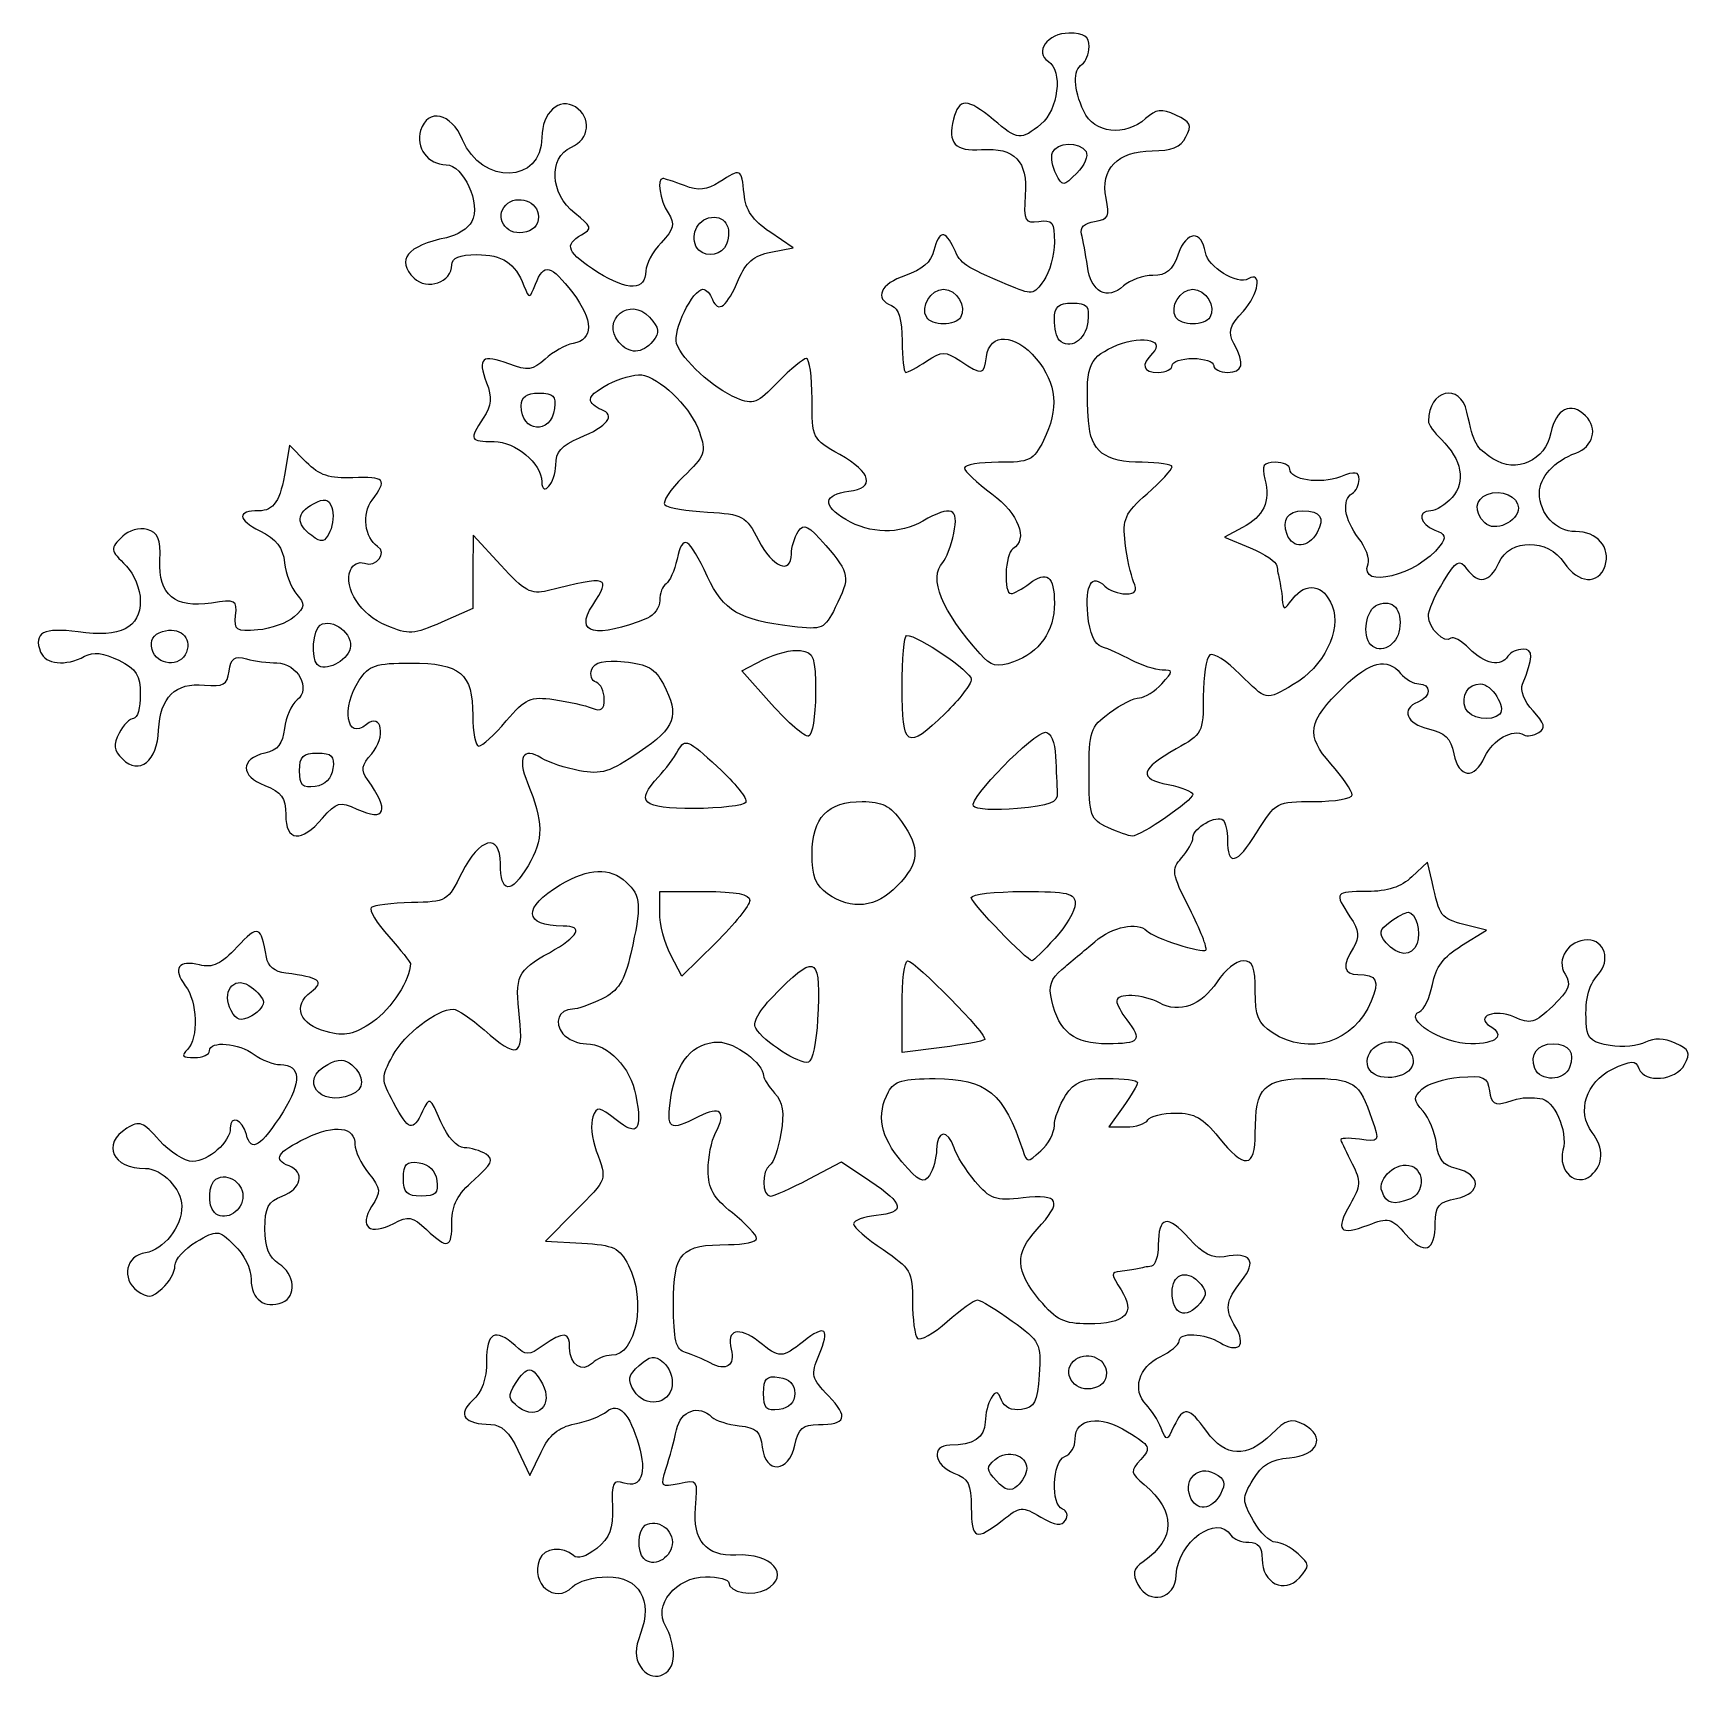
# Model space of a CAD drawing. Header units: centimetres. Extents: x -3.19 to 3.15, y -3.11 to 3.2.
import ezdxf

# ---------------------------------------------------------------- set-up
doc = ezdxf.new("R2010")
doc.units = ezdxf.units.CM
doc.header["$MEASUREMENT"] = 0
doc.layers.add('Layer 1', color=7, linetype='Continuous')

msp = doc.modelspace()

# ---------------------------------------------------------------- linework, layer by layer
at = {"layer": 'Layer 1'}
for points, knots in [([(-0.86764, -3.04167), (-0.88908, -3.00734), (-0.88883, -2.97347), (-0.86668, -2.9148), (-0.86668, -2.9148), (-0.8191, -2.78876), (-0.87194, -2.69875), (-0.99351, -2.69875), (-0.99351, -2.69875), (-1.04579, -2.69875), (-1.10592, -2.7161), (-1.12713, -2.73731), (-1.12713, -2.73731), (-1.19428, -2.80446), (-1.28888, -2.72583), (-1.2531, -2.6326), (-1.2531, -2.6326), (-1.23611, -2.58833), (-1.1618, -2.57969), (-1.12315, -2.61749), (-1.12315, -2.61749), (-1.10758, -2.63272), (-1.07373, -2.62223), (-1.03419, -2.58993), (-1.03419, -2.58993), (-0.98413, -2.54903), (-0.97126, -2.51483), (-0.97454, -2.43131), (-0.97454, -2.43131), (-0.97818, -2.33833), (-0.97242, -2.32683), (-0.92905, -2.3406), (-0.92905, -2.3406), (-0.86464, -2.36104), (-0.84245, -2.30297), (-0.87342, -2.19499), (-0.87342, -2.19499), (-0.90813, -2.07396), (-0.95074, -2.02935), (-0.99586, -2.0668), (-0.99586, -2.0668), (-1.01585, -2.08339), (-1.07082, -2.10482), (-1.11803, -2.11442), (-1.11803, -2.11442), (-1.18126, -2.12729), (-1.2151, -2.15557), (-1.24656, -2.22185), (-1.24656, -2.22185), (-1.24656, -2.22185), (-1.28926, -2.31182), (-1.28926, -2.31182), (-1.28926, -2.31182), (-1.28926, -2.31182), (-1.33556, -2.21424), (-1.33556, -2.21424), (-1.33556, -2.21424), (-1.36746, -2.14702), (-1.39945, -2.11654), (-1.43838, -2.11626), (-1.43838, -2.11626), (-1.54025, -2.11553), (-1.56852, -2.07872), (-1.50875, -2.02463), (-1.50875, -2.02463), (-1.47268, -1.99199), (-1.45521, -1.94297), (-1.45521, -1.87444), (-1.45521, -1.87444), (-1.45521, -1.7642), (-1.42242, -1.74629), (-1.34647, -1.81503), (-1.34647, -1.81503), (-1.30361, -1.85382), (-1.29466, -1.85382), (-1.23928, -1.81503), (-1.23928, -1.81503), (-1.1602, -1.75964), (-1.13771, -1.76164), (-1.13771, -1.82406), (-1.13771, -1.82406), (-1.13771, -1.88857), (-1.08958, -1.92037), (-1.05074, -1.88152), (-1.05074, -1.88152), (-1.03455, -1.86533), (-1.00178, -1.85208), (-0.97792, -1.85208), (-0.97792, -1.85208), (-0.88377, -1.85208), (-0.84387, -1.64144), (-0.91278, -1.50819), (-0.91278, -1.50819), (-0.94783, -1.4404), (-0.96854, -1.43059), (-1.09137, -1.42351), (-1.09137, -1.42351), (-1.09137, -1.42351), (-1.23031, -1.41552), (-1.23031, -1.41552), (-1.23031, -1.41552), (-1.23031, -1.41552), (-1.11786, -1.30205), (-1.11786, -1.30205), (-1.11786, -1.30205), (-0.99113, -1.17417), (-0.99471, -1.1843), (-1.03598, -1.07016), (-1.03598, -1.07016), (-1.05279, -1.02367), (-1.05878, -0.96538), (-1.04928, -0.94063), (-1.04928, -0.94063), (-1.03355, -0.89964), (-1.02559, -0.90069), (-0.95981, -0.95242), (-0.95981, -0.95242), (-0.87731, -1.01731), (-0.85931, -0.99471), (-0.88489, -0.85837), (-0.88489, -0.85837), (-0.90494, -0.75151), (-0.99111, -0.66146), (-1.07331, -0.66146), (-1.07331, -0.66146), (-1.10516, -0.66146), (-1.14562, -0.64412), (-1.1632, -0.62293), (-1.1632, -0.62293), (-1.19886, -0.57996), (-1.17924, -0.52917), (-1.12698, -0.52917), (-1.12698, -0.52917), (-1.10825, -0.52917), (-1.05745, -0.51148), (-1.01411, -0.48985), (-1.01411, -0.48985), (-0.95105, -0.45839), (-0.92909, -0.42362), (-0.90421, -0.31585), (-0.90421, -0.31585), (-0.86231, -0.13433), (-0.8648, -0.0951), (-0.92151, -0.04378), (-0.92151, -0.04378), (-0.98598, 0.01457), (-1.06241, 0.01143), (-1.17352, -0.05413), (-1.17352, -0.05413), (-1.31948, -0.14025), (-1.31425, -0.21167), (-1.162, -0.21167), (-1.162, -0.21167), (-1.08225, -0.21167), (-1.10214, -0.24972), (-1.21506, -0.31319), (-1.21506, -0.31319), (-1.3392, -0.38296), (-1.34703, -0.40005), (-1.32929, -0.56224), (-1.32929, -0.56224), (-1.31293, -0.71178), (-1.3373, -0.72013), (-1.46439, -0.60854), (-1.46439, -0.60854), (-1.51411, -0.56488), (-1.56714, -0.52916), (-1.58223, -0.52916), (-1.58223, -0.52916), (-1.64465, -0.52916), (-1.76947, -0.62488), (-1.81338, -0.70641), (-1.81338, -0.70641), (-1.85868, -0.79053), (-1.85857, -0.79715), (-1.81054, -0.88634), (-1.81054, -0.88634), (-1.75204, -0.99496), (-1.73741, -0.99934), (-1.70003, -0.91941), (-1.70003, -0.91941), (-1.67312, -0.86186), (-1.67077, -0.86317), (-1.62949, -0.9591), (-1.62949, -0.9591), (-1.60378, -1.01884), (-1.5685, -1.05848), (-1.54084, -1.05872), (-1.54084, -1.05872), (-1.51557, -1.05893), (-1.47777, -1.06996), (-1.45684, -1.0832), (-1.45684, -1.0832), (-1.4261, -1.10265), (-1.435, -1.1215), (-1.50314, -1.18129), (-1.50314, -1.18129), (-1.56576, -1.23625), (-1.5875, -1.27767), (-1.5875, -1.34204), (-1.5875, -1.34204), (-1.5875, -1.44401), (-1.60268, -1.44857), (-1.68492, -1.37131), (-1.68492, -1.37131), (-1.73862, -1.32086), (-1.75381, -1.31802), (-1.80978, -1.34797), (-1.80978, -1.34797), (-1.90007, -1.39629), (-1.94545, -1.36143), (-1.89415, -1.28315), (-1.89415, -1.28315), (-1.85746, -1.22715), (-1.85848, -1.21608), (-1.90594, -1.15575), (-1.90594, -1.15575), (-1.93453, -1.11941), (-1.95792, -1.07034), (-1.95792, -1.04672), (-1.95792, -1.04672), (-1.95792, -0.97806), (-2.03236, -0.96811), (-2.14446, -1.02181), (-2.14446, -1.02181), (-2.25545, -1.07497), (-2.27296, -1.10371), (-2.20927, -1.12815), (-2.20927, -1.12815), (-2.14775, -1.15176), (-2.1624, -1.21567), (-2.23573, -1.24355), (-2.23573, -1.24355), (-2.2902, -1.26426), (-2.30188, -1.28637), (-2.30188, -1.36882), (-2.30188, -1.36882), (-2.30188, -1.44029), (-2.28674, -1.4784), (-2.24896, -1.50199), (-2.24896, -1.50199), (-2.18675, -1.54084), (-2.17894, -1.6282), (-2.23573, -1.64999), (-2.23573, -1.64999), (-2.30319, -1.67588), (-2.35479, -1.63811), (-2.35479, -1.56283), (-2.35479, -1.56283), (-2.35479, -1.52092), (-2.38155, -1.46576), (-2.4189, -1.43067), (-2.4189, -1.43067), (-2.48206, -1.37134), (-2.48422, -1.37116), (-2.56442, -1.41853), (-2.56442, -1.41853), (-2.6092, -1.44498), (-2.64583, -1.48602), (-2.64583, -1.50973), (-2.64583, -1.50973), (-2.64583, -1.53344), (-2.6675, -1.57245), (-2.69398, -1.59642), (-2.69398, -1.59642), (-2.73439, -1.63299), (-2.74974, -1.63443), (-2.78946, -1.60539), (-2.78946, -1.60539), (-2.8521, -1.55959), (-2.83301, -1.47069), (-2.75824, -1.46002), (-2.75824, -1.46002), (-2.68874, -1.45009), (-2.61938, -1.3609), (-2.61938, -1.28144), (-2.61938, -1.28144), (-2.61938, -1.21713), (-2.69608, -1.13771), (-2.7582, -1.13771), (-2.7582, -1.13771), (-2.88491, -1.13771), (-2.9278, -1.04553), (-2.82963, -0.98422), (-2.82963, -0.98422), (-2.78147, -0.95414), (-2.76728, -0.95943), (-2.70468, -1.03077), (-2.70468, -1.03077), (-2.66583, -1.07503), (-2.60878, -1.11125), (-2.5779, -1.11125), (-2.5779, -1.11125), (-2.51876, -1.11125), (-2.43417, -1.03605), (-2.43417, -0.98349), (-2.43417, -0.98349), (-2.43417, -0.93089), (-2.38826, -0.94931), (-2.37289, -1.00808), (-2.37289, -1.00808), (-2.35442, -1.07871), (-2.31779, -1.05604), (-2.23277, -0.92136), (-2.23277, -0.92136), (-2.16091, -0.80752), (-2.16471, -0.74083), (-2.24307, -0.74083), (-2.24307, -0.74083), (-2.26985, -0.74083), (-2.31487, -0.72335), (-2.34312, -0.70199), (-2.34312, -0.70199), (-2.40182, -0.65759), (-2.51354, -0.64837), (-2.51354, -0.68792), (-2.51354, -0.68792), (-2.51354, -0.70247), (-2.53973, -0.71438), (-2.57175, -0.71438), (-2.57175, -0.71438), (-2.61702, -0.71438), (-2.6229, -0.70732), (-2.59821, -0.68263), (-2.59821, -0.68263), (-2.55508, -0.63949), (-2.5596, -0.50077), (-2.60614, -0.43928), (-2.60614, -0.43928), (-2.65576, -0.37373), (-2.63239, -0.33969), (-2.55166, -0.35995), (-2.55166, -0.35995), (-2.50147, -0.37255), (-2.46964, -0.35734), (-2.40793, -0.29129), (-2.40793, -0.29129), (-2.3276, -0.20529), (-2.31587, -0.20945), (-2.29654, -0.33074), (-2.29654, -0.33074), (-2.29117, -0.3644), (-2.26414, -0.38654), (-2.22223, -0.39157), (-2.22223, -0.39157), (-2.09365, -0.40701), (-2.07169, -0.42323), (-2.12561, -0.46292), (-2.12561, -0.46292), (-2.19765, -0.51596), (-2.16997, -0.58843), (-2.06752, -0.61498), (-2.06752, -0.61498), (-1.99447, -0.63391), (-1.96294, -0.62718), (-1.88937, -0.57696), (-1.88937, -0.57696), (-1.8188, -0.52879), (-1.74625, -0.41584), (-1.74625, -0.35416), (-1.74625, -0.35416), (-1.74625, -0.34956), (-1.78355, -0.30331), (-1.82915, -0.25139), (-1.82915, -0.25139), (-1.87474, -0.19946), (-1.9047, -0.14963), (-1.89573, -0.14066), (-1.89573, -0.14066), (-1.88675, -0.13168), (-1.81756, -0.12315), (-1.74197, -0.1217), (-1.74197, -0.1217), (-1.60772, -0.11913), (-1.60325, -0.11648), (-1.54972, -0.00785), (-1.54972, -0.00785), (-1.48332, 0.12686), (-1.40229, 0.14657), (-1.40229, 0.02802), (-1.40229, 0.02802), (-1.40229, -0.08786), (-1.36175, -0.09149), (-1.29682, 0.01856), (-1.29682, 0.01856), (-1.23648, 0.12083), (-1.23689, 0.18548), (-1.29885, 0.33634), (-1.29885, 0.33634), (-1.33894, 0.43395), (-1.31595, 0.4747), (-1.24559, 0.43076), (-1.24559, 0.43076), (-1.21894, 0.41412), (-1.15338, 0.39229), (-1.0999, 0.38226), (-1.0999, 0.38226), (-1.01663, 0.36664), (-0.98387, 0.37683), (-0.8718, 0.45321), (-0.8718, 0.45321), (-0.73202, 0.54848), (-0.71685, 0.59125), (-0.77972, 0.71284), (-0.77972, 0.71284), (-0.81108, 0.77348), (-0.83984, 0.79007), (-0.92823, 0.7985), (-0.92823, 0.7985), (-1.00767, 0.80608), (-1.04198, 0.79819), (-1.05285, 0.76987), (-1.05285, 0.76987), (-1.0611, 0.74837), (-1.0538, 0.7261), (-1.03663, 0.72038), (-1.03663, 0.72038), (-1.01946, 0.71466), (-1.00541, 0.68588), (-1.00541, 0.65643), (-1.00541, 0.65643), (-1.00541, 0.61596), (-1.01672, 0.60745), (-1.05171, 0.62155), (-1.05171, 0.62155), (-1.07718, 0.63182), (-1.14293, 0.6466), (-1.19783, 0.6544), (-1.19783, 0.6544), (-1.28775, 0.66718), (-1.30579, 0.65905), (-1.37979, 0.57242), (-1.37979, 0.57242), (-1.42498, 0.51953), (-1.47233, 0.47625), (-1.48503, 0.47625), (-1.48503, 0.47625), (-1.49773, 0.47625), (-1.50813, 0.52898), (-1.50813, 0.59342), (-1.50813, 0.59342), (-1.50813, 0.75472), (-1.5543, 0.79375), (-1.7451, 0.79375), (-1.7451, 0.79375), (-1.87939, 0.79375), (-1.90434, 0.78547), (-1.94165, 0.72853), (-1.94165, 0.72853), (-2.01077, 0.62305), (-1.99031, 0.4958), (-1.91437, 0.55883), (-1.91437, 0.55883), (-1.85564, 0.60757), (-1.83779, 0.50944), (-1.89407, 0.44725), (-1.89407, 0.44725), (-1.93344, 0.40375), (-1.93647, 0.38542), (-1.91034, 0.34902), (-1.91034, 0.34902), (-1.8241, 0.22889), (-1.83961, 0.18543), (-1.95067, 0.23603), (-1.95067, 0.23603), (-2.01625, 0.26591), (-2.02851, 0.2626), (-2.0818, 0.20064), (-2.0818, 0.20064), (-2.16347, 0.10568), (-2.2225, 0.11127), (-2.2225, 0.21396), (-2.2225, 0.21396), (-2.2225, 0.28058), (-2.23727, 0.30121), (-2.30264, 0.32588), (-2.30264, 0.32588), (-2.39751, 0.36169), (-2.39703, 0.42739), (-2.30173, 0.44967), (-2.30173, 0.44967), (-2.25252, 0.46118), (-2.23362, 0.48503), (-2.22746, 0.54343), (-2.22746, 0.54343), (-2.22292, 0.58651), (-2.20114, 0.63567), (-2.17907, 0.65266), (-2.17907, 0.65266), (-2.12358, 0.69539), (-2.17735, 0.79361), (-2.2565, 0.7941), (-2.2565, 0.7941), (-2.28873, 0.79431), (-2.34091, 0.80139), (-2.37246, 0.80985), (-2.37246, 0.80985), (-2.41805, 0.82208), (-2.43162, 0.8125), (-2.43861, 0.76319), (-2.43861, 0.76319), (-2.44608, 0.71045), (-2.46028, 0.70243), (-2.53329, 0.70974), (-2.53329, 0.70974), (-2.64331, 0.72075), (-2.70288, 0.66214), (-2.70802, 0.53783), (-2.70802, 0.53783), (-2.71295, 0.41862), (-2.78228, 0.36323), (-2.84635, 0.4273), (-2.84635, 0.4273), (-2.88048, 0.46143), (-2.88307, 0.48137), (-2.85914, 0.52607), (-2.85914, 0.52607), (-2.84267, 0.55688), (-2.81769, 0.58208), (-2.80365, 0.58208), (-2.80365, 0.58208), (-2.78961, 0.58208), (-2.77813, 0.62288), (-2.77813, 0.67275), (-2.77813, 0.67275), (-2.77813, 0.74775), (-2.79234, 0.7705), (-2.86037, 0.80444), (-2.86037, 0.80444), (-2.91857, 0.83348), (-2.95673, 0.83791), (-2.99092, 0.81961), (-2.99092, 0.81961), (-3.06324, 0.7809), (-3.14083, 0.78839), (-3.15903, 0.83583), (-3.15903, 0.83583), (-3.18749, 0.90999), (-3.14836, 0.93099), (-3.01571, 0.91274), (-3.01571, 0.91274), (-2.85196, 0.89022), (-2.77813, 0.92753), (-2.77813, 1.03281), (-2.77813, 1.03281), (-2.77813, 1.07597), (-2.80192, 1.13505), (-2.83104, 1.16417), (-2.83104, 1.16417), (-2.89436, 1.22749), (-2.89456, 1.22917), (-2.84473, 1.27899), (-2.84473, 1.27899), (-2.82316, 1.30056), (-2.78162, 1.31197), (-2.75243, 1.30433), (-2.75243, 1.30433), (-2.70975, 1.29317), (-2.70015, 1.27021), (-2.70341, 1.18711), (-2.70341, 1.18711), (-2.70864, 1.05362), (-2.64638, 1.00181), (-2.50663, 1.02338), (-2.50663, 1.02338), (-2.4139, 1.03769), (-2.40759, 1.03444), (-2.41403, 0.97578), (-2.41403, 0.97578), (-2.42025, 0.91909), (-2.41183, 0.91356), (-2.32949, 0.92028), (-2.32949, 0.92028), (-2.27919, 0.92438), (-2.21659, 0.94715), (-2.19037, 0.97088), (-2.19037, 0.97088), (-2.14886, 1.00845), (-2.14757, 1.01945), (-2.18039, 1.05603), (-2.18039, 1.05603), (-2.20111, 1.07912), (-2.22205, 1.13374), (-2.2269, 1.1774), (-2.2269, 1.1774), (-2.23341, 1.2359), (-2.25815, 1.26797), (-2.32101, 1.29938), (-2.32101, 1.29938), (-2.40795, 1.34281), (-2.40989, 1.37583), (-2.32549, 1.37583), (-2.32549, 1.37583), (-2.26743, 1.37583), (-2.24313, 1.41339), (-2.22364, 1.5333), (-2.22364, 1.5333), (-2.22364, 1.5333), (-2.2085, 1.62642), (-2.2085, 1.62642), (-2.2085, 1.62642), (-2.2085, 1.62642), (-2.14384, 1.56176), (-2.14384, 1.56176), (-2.14384, 1.56176), (-2.09305, 1.51097), (-2.05483, 1.49816), (-1.96563, 1.50204), (-1.96563, 1.50204), (-1.84286, 1.50738), (-1.83301, 1.49588), (-1.89273, 1.41691), (-1.89273, 1.41691), (-1.93225, 1.36466), (-1.92114, 1.27173), (-1.87158, 1.23989), (-1.87158, 1.23989), (-1.83299, 1.2151), (-1.87734, 1.15805), (-1.9219, 1.17515), (-1.9219, 1.17515), (-1.94281, 1.18317), (-1.96698, 1.17132), (-1.97562, 1.14881), (-1.97562, 1.14881), (-2.00217, 1.07963), (-1.93612, 0.97822), (-1.83776, 0.93712), (-1.83776, 0.93712), (-1.75204, 0.9013), (-1.73429, 0.9024), (-1.62615, 0.95024), (-1.62615, 0.95024), (-1.62615, 0.95024), (-1.50813, 1.00244), (-1.50813, 1.00244), (-1.50813, 1.00244), (-1.50813, 1.00244), (-1.50742, 1.14284), (-1.50742, 1.14284), (-1.50742, 1.14284), (-1.50742, 1.14284), (-1.50671, 1.28323), (-1.50671, 1.28323), (-1.50671, 1.28323), (-1.50671, 1.28323), (-1.40095, 1.16782), (-1.40095, 1.16782), (-1.40095, 1.16782), (-1.31029, 1.06889), (-1.28489, 1.05495), (-1.22306, 1.0702), (-1.22306, 1.0702), (-0.9869, 1.12847), (-0.97751, 1.12551), (-1.04962, 1.01545), (-1.04962, 1.01545), (-1.12186, 0.9052), (-1.03804, 0.88534), (-0.84005, 0.9658), (-0.84005, 0.9658), (-0.81458, 0.97615), (-0.79375, 1.00645), (-0.79375, 1.03314), (-0.79375, 1.03314), (-0.79375, 1.05983), (-0.78276, 1.08846), (-0.76933, 1.09676), (-0.76933, 1.09676), (-0.7559, 1.10506), (-0.73707, 1.14754), (-0.72749, 1.19116), (-0.72749, 1.19116), (-0.70581, 1.28989), (-0.68284, 1.27663), (-0.61108, 1.12396), (-0.61108, 1.12396), (-0.54944, 0.99284), (-0.49047, 0.95817), (-0.288, 0.93406), (-0.288, 0.93406), (-0.1708, 0.9201), (-0.16415, 0.923), (-0.12264, 1.00622), (-0.12264, 1.00622), (-0.0647, 1.12237), (-0.06684, 1.13623), (-0.15928, 1.24354), (-0.15928, 1.24354), (-0.22541, 1.32031), (-0.24343, 1.32936), (-0.26465, 1.29646), (-0.26465, 1.29646), (-0.27873, 1.27463), (-0.29042, 1.23594), (-0.29065, 1.21047), (-0.29065, 1.21047), (-0.29135, 1.13005), (-0.36321, 1.16025), (-0.41659, 1.26339), (-0.41659, 1.26339), (-0.46522, 1.35735), (-0.47552, 1.36304), (-0.61101, 1.37074), (-0.61101, 1.37074), (-0.6897, 1.37521), (-0.76303, 1.38774), (-0.77398, 1.39857), (-0.77398, 1.39857), (-0.78492, 1.40941), (-0.75325, 1.45765), (-0.7036, 1.50577), (-0.7036, 1.50577), (-0.62023, 1.58658), (-0.61551, 1.59962), (-0.64187, 1.67637), (-0.64187, 1.67637), (-0.67147, 1.76255), (-0.77381, 1.86821), (-0.85198, 1.89329), (-0.85198, 1.89329), (-0.90073, 1.90894), (-1.05833, 1.8387), (-1.05833, 1.80132), (-1.05833, 1.80132), (-1.05833, 1.7887), (-1.03972, 1.77123), (-1.01697, 1.7625), (-1.01697, 1.7625), (-0.96019, 1.74071), (-0.99158, 1.69983), (-1.09983, 1.6546), (-1.09983, 1.6546), (-1.16881, 1.62577), (-1.19062, 1.60082), (-1.19062, 1.55072), (-1.19062, 1.55072), (-1.19062, 1.48428), (-1.24278, 1.42223), (-1.24442, 1.48672), (-1.24442, 1.48672), (-1.24623, 1.55797), (-1.34383, 1.64042), (-1.42638, 1.64042), (-1.42638, 1.64042), (-1.52008, 1.64042), (-1.5228, 1.64634), (-1.46774, 1.73038), (-1.46774, 1.73038), (-1.43632, 1.77833), (-1.43355, 1.80833), (-1.45525, 1.86541), (-1.45525, 1.86541), (-1.49129, 1.96019), (-1.47241, 1.97601), (-1.36958, 1.93719), (-1.36958, 1.93719), (-1.29723, 1.90988), (-1.27866, 1.91236), (-1.23168, 1.95559), (-1.23168, 1.95559), (-1.20182, 1.98307), (-1.15372, 2.00985), (-1.12478, 2.01511), (-1.12478, 2.01511), (-1.04582, 2.02946), (-1.04621, 2.10431), (-1.1258, 2.20865), (-1.1258, 2.20865), (-1.20872, 2.31737), (-1.23672, 2.32399), (-1.2682, 2.24234), (-1.2682, 2.24234), (-1.2905, 2.18451), (-1.29176, 2.18432), (-1.31217, 2.23573), (-1.31217, 2.23573), (-1.34723, 2.32402), (-1.39397, 2.35479), (-1.49301, 2.35479), (-1.49301, 2.35479), (-1.55835, 2.35479), (-1.5875, 2.34284), (-1.5875, 2.31604), (-1.5875, 2.31604), (-1.5875, 2.24952), (-1.6831, 2.21605), (-1.73236, 2.26532), (-1.73236, 2.26532), (-1.80217, 2.33513), (-1.75973, 2.38785), (-1.6081, 2.41968), (-1.6081, 2.41968), (-1.5685, 2.42799), (-1.52494, 2.45566), (-1.51129, 2.48116), (-1.51129, 2.48116), (-1.47563, 2.5478), (-1.54371, 2.69875), (-1.60944, 2.69875), (-1.60944, 2.69875), (-1.6791, 2.69875), (-1.72779, 2.76416), (-1.70696, 2.82977), (-1.70696, 2.82977), (-1.6793, 2.91692), (-1.59029, 2.89711), (-1.54731, 2.79424), (-1.54731, 2.79424), (-1.4741, 2.61901), (-1.24354, 2.62554), (-1.24354, 2.80284), (-1.24354, 2.80284), (-1.24354, 2.89782), (-1.17729, 2.95811), (-1.11565, 2.91922), (-1.11565, 2.91922), (-1.05278, 2.87956), (-1.06117, 2.79591), (-1.1311, 2.76523), (-1.1311, 2.76523), (-1.21987, 2.72628), (-1.21282, 2.58774), (-1.11827, 2.51337), (-1.11827, 2.51337), (-1.05292, 2.46196), (-1.05035, 2.45396), (-1.09181, 2.43076), (-1.09181, 2.43076), (-1.16119, 2.39193), (-1.14823, 2.36209), (-1.02942, 2.28708), (-1.02942, 2.28708), (-0.91518, 2.21497), (-0.84667, 2.21708), (-0.84667, 2.29271), (-0.84667, 2.29271), (-0.84667, 2.31769), (-0.82031, 2.3662), (-0.78809, 2.40049), (-0.78809, 2.40049), (-0.73887, 2.45288), (-0.73464, 2.47107), (-0.76163, 2.51428), (-0.76163, 2.51428), (-0.79278, 2.56419), (-0.80558, 2.64583), (-0.78224, 2.64583), (-0.78224, 2.64583), (-0.77591, 2.64583), (-0.73859, 2.63361), (-0.69929, 2.61867), (-0.69929, 2.61867), (-0.64447, 2.59783), (-0.61351, 2.60091), (-0.56621, 2.6319), (-0.56621, 2.6319), (-0.48339, 2.68617), (-0.48083, 2.68497), (-0.47131, 2.58715), (-0.47131, 2.58715), (-0.46524, 2.52482), (-0.43897, 2.48585), (-0.37326, 2.44172), (-0.37326, 2.44172), (-0.37326, 2.44172), (-0.2835, 2.38144), (-0.2835, 2.38144), (-0.2835, 2.38144), (-0.2835, 2.38144), (-0.36963, 2.36421), (-0.36963, 2.36421), (-0.36963, 2.36421), (-0.43429, 2.35128), (-0.46481, 2.32532), (-0.49207, 2.26009), (-0.49207, 2.26009), (-0.53538, 2.15644), (-0.57097, 2.12889), (-0.59172, 2.18296), (-0.59172, 2.18296), (-0.60005, 2.20471), (-0.61659, 2.2225), (-0.62847, 2.2225), (-0.62847, 2.2225), (-0.66767, 2.2225), (-0.7445, 2.06404), (-0.72899, 2.01518), (-0.72899, 2.01518), (-0.70951, 1.95379), (-0.58898, 1.84412), (-0.49932, 1.8062), (-0.49932, 1.8062), (-0.43678, 1.77974), (-0.42095, 1.7859), (-0.34199, 1.86735), (-0.34199, 1.86735), (-0.29371, 1.91716), (-0.24463, 1.95792), (-0.23293, 1.95792), (-0.23293, 1.95792), (-0.22124, 1.95792), (-0.21167, 1.88867), (-0.21167, 1.80404), (-0.21167, 1.80404), (-0.21167, 1.65207), (-0.21036, 1.64943), (-0.10584, 1.59068), (-0.10584, 1.59068), (0.01629, 1.52204), (0.03121, 1.46242), (-0.07073, 1.45035), (-0.07073, 1.45035), (-0.1689, 1.43873), (-0.17343, 1.39591), (-0.08217, 1.342), (-0.08217, 1.342), (0.01072, 1.28713), (0.12203, 1.28491), (0.21166, 1.33615), (0.21166, 1.33615), (0.32119, 1.39876), (0.35057, 1.38727), (0.33004, 1.28985), (0.33004, 1.28985), (0.32007, 1.24256), (0.30127, 1.19255), (0.28825, 1.17872), (0.28825, 1.17872), (0.2322, 1.1192), (0.28297, 0.99411), (0.43016, 0.82907), (0.43016, 0.82907), (0.47363, 0.78032), (0.49277, 0.7758), (0.55854, 0.79873), (0.55854, 0.79873), (0.65747, 0.83322), (0.71438, 0.91511), (0.71438, 1.02297), (0.71438, 1.02297), (0.71438, 1.12614), (0.68587, 1.14858), (0.61906, 1.09801), (0.61906, 1.09801), (0.59145, 1.07711), (0.55993, 1.05963), (0.54902, 1.05917), (0.54902, 1.05917), (0.5192, 1.05791), (0.52514, 1.21146), (0.55563, 1.23031), (0.55563, 1.23031), (0.61534, 1.26721), (0.57831, 1.36447), (0.47563, 1.44044), (0.47563, 1.44044), (0.41776, 1.48325), (0.37042, 1.5279), (0.37042, 1.53966), (0.37042, 1.53966), (0.37042, 1.55142), (0.42908, 1.56104), (0.50077, 1.56104), (0.50077, 1.56104), (0.62058, 1.56104), (0.63449, 1.56779), (0.67275, 1.64448), (0.67275, 1.64448), (0.73294, 1.76514), (0.72419, 1.86281), (0.64472, 1.95726), (0.64472, 1.95726), (0.563, 2.05437), (0.46785, 2.05801), (0.45457, 1.96452), (0.45457, 1.96452), (0.44449, 1.89351), (0.44013, 1.89277), (0.35626, 1.94772), (0.35626, 1.94772), (0.29623, 1.98706), (0.28586, 1.98706), (0.22583, 1.94772), (0.22583, 1.94772), (0.18996, 1.92423), (0.15424, 1.905), (0.14645, 1.905), (0.14645, 1.905), (0.13866, 1.905), (0.13229, 1.95895), (0.13229, 2.02489), (0.13229, 2.02489), (0.13229, 2.10705), (0.1198, 2.14958), (0.0926, 2.16001), (0.0926, 2.16001), (0.02339, 2.18657), (0.04963, 2.24376), (0.14553, 2.27542), (0.14553, 2.27542), (0.208, 2.29604), (0.24338, 2.32685), (0.25423, 2.37008), (0.25423, 2.37008), (0.27413, 2.44937), (0.29711, 2.45138), (0.33107, 2.3768), (0.33107, 2.3768), (0.35792, 2.31781), (0.36754, 2.31135), (0.53488, 2.2398), (0.53488, 2.2398), (0.62971, 2.19925), (0.63464, 2.19982), (0.67379, 2.25571), (0.67379, 2.25571), (0.69611, 2.28758), (0.71438, 2.35343), (0.71438, 2.40204), (0.71438, 2.40204), (0.71438, 2.47851), (0.70636, 2.4893), (0.65485, 2.48214), (0.65485, 2.48214), (0.60044, 2.47457), (0.596, 2.48316), (0.60324, 2.58199), (0.60324, 2.58199), (0.61283, 2.71293), (0.56311, 2.76478), (0.43615, 2.75623), (0.43615, 2.75623), (0.33472, 2.7494), (0.30577, 2.78067), (0.32876, 2.87225), (0.32876, 2.87225), (0.34928, 2.95402), (0.38252, 2.95369), (0.48109, 2.87075), (0.48109, 2.87075), (0.57512, 2.79163), (0.58546, 2.79065), (0.66295, 2.8534), (0.66295, 2.8534), (0.72906, 2.90693), (0.74712, 3.05907), (0.69144, 3.09348), (0.69144, 3.09348), (0.63518, 3.12822), (0.68854, 3.20146), (0.77012, 3.20146), (0.77012, 3.20146), (0.82825, 3.20146), (0.84667, 3.1891), (0.84667, 3.1501), (0.84667, 3.1501), (0.84667, 3.12185), (0.83476, 3.09139), (0.82021, 3.08239), (0.82021, 3.08239), (0.7843, 3.0602), (0.78694, 2.98855), (0.82682, 2.90266), (0.82682, 2.90266), (0.86591, 2.81848), (0.98513, 2.80448), (1.06297, 2.87492), (1.06297, 2.87492), (1.1027, 2.91088), (1.12357, 2.91329), (1.17849, 2.88826), (1.17849, 2.88826), (1.23518, 2.86243), (1.24114, 2.84954), (1.21714, 2.80469), (1.21714, 2.80469), (1.19637, 2.76587), (1.16176, 2.75167), (1.08796, 2.75167), (1.08796, 2.75167), (0.95637, 2.75167), (0.88768, 2.68088), (0.91197, 2.5703), (0.91197, 2.5703), (0.92703, 2.50172), (0.92121, 2.48997), (0.86816, 2.48191), (0.86816, 2.48191), (0.82935, 2.47601), (0.81094, 2.45833), (0.81783, 2.43355), (0.81783, 2.43355), (0.8238, 2.41207), (0.83393, 2.35661), (0.84036, 2.3103), (0.84036, 2.3103), (0.85406, 2.21153), (0.9153, 2.17813), (0.97826, 2.2351), (0.97826, 2.2351), (1.00276, 2.25727), (1.05345, 2.27542), (1.0909, 2.27542), (1.0909, 2.27542), (1.14321, 2.27542), (1.16559, 2.29437), (1.18749, 2.35718), (1.18749, 2.35718), (1.21864, 2.44652), (1.27833, 2.44985), (1.29121, 2.36296), (1.29121, 2.36296), (1.29934, 2.30813), (1.41458, 2.23708), (1.45493, 2.26202), (1.45493, 2.26202), (1.5093, 2.29563), (1.49518, 2.20246), (1.43631, 2.13921), (1.43631, 2.13921), (1.38269, 2.0816), (1.37622, 2.05957), (1.39992, 2.01527), (1.39992, 2.01527), (1.44221, 1.93625), (1.43538, 1.905), (1.37583, 1.905), (1.37583, 1.905), (1.34673, 1.905), (1.32291, 1.91691), (1.32291, 1.93146), (1.32291, 1.93146), (1.32291, 1.94601), (1.28719, 1.95792), (1.24353, 1.95792), (1.24353, 1.95792), (1.19987, 1.95792), (1.16415, 1.94601), (1.16415, 1.93146), (1.16415, 1.93146), (1.16415, 1.91691), (1.14034, 1.905), (1.11123, 1.905), (1.11123, 1.905), (1.05162, 1.905), (1.04338, 1.9324), (1.0892, 1.97822), (1.0892, 1.97822), (1.14331, 2.03233), (1.03578, 2.04897), (0.93685, 2.00179), (0.93685, 2.00179), (0.8424, 1.95675), (0.83192, 1.92465), (0.84476, 1.7198), (0.84476, 1.7198), (0.8521, 1.60275), (0.90604, 1.56105), (1.05014, 1.56105), (1.05014, 1.56105), (1.11284, 1.56105), (1.16415, 1.55317), (1.16415, 1.54354), (1.16415, 1.54354), (1.16415, 1.53391), (1.12109, 1.48773), (1.06846, 1.44091), (1.06846, 1.44091), (0.98316, 1.36503), (0.97408, 1.34466), (0.9848, 1.25336), (0.9848, 1.25336), (0.99142, 1.19703), (1.00599, 1.13011), (1.01717, 1.10464), (1.01717, 1.10464), (1.03256, 1.06962), (1.02522, 1.05834), (0.98706, 1.05834), (0.98706, 1.05834), (0.95931, 1.05834), (0.92335, 1.07159), (0.90716, 1.08778), (0.90716, 1.08778), (0.85729, 1.13765), (0.83115, 1.09393), (0.84211, 0.97897), (0.84211, 0.97897), (0.84899, 0.90679), (0.86742, 0.86462), (0.89591, 0.85585), (0.89591, 0.85585), (0.91974, 0.84852), (0.97085, 0.82559), (1.00947, 0.8049), (1.00947, 0.8049), (1.0481, 0.78421), (1.10054, 0.76729), (1.12602, 0.76729), (1.12602, 0.76729), (1.16962, 0.76729), (1.16953, 0.76418), (1.12445, 0.71437), (1.12445, 0.71437), (1.09811, 0.68527), (1.06006, 0.66145), (1.0399, 0.66145), (1.0399, 0.66145), (1.01974, 0.66145), (0.96801, 0.6354), (0.92494, 0.60356), (0.92494, 0.60356), (0.85196, 0.54961), (0.84665, 0.53386), (0.84684, 0.37205), (0.84684, 0.37205), (0.84703, 0.20948), (0.85158, 0.19633), (0.91826, 0.16536), (0.91826, 0.16536), (0.95743, 0.14717), (0.99926, 0.13229), (1.01122, 0.13229), (1.01122, 0.13229), (1.0444, 0.13229), (1.2435, 0.26886), (1.2435, 0.29161), (1.2435, 0.29161), (1.2435, 0.30261), (1.20106, 0.31957), (1.1492, 0.3293), (1.1492, 0.3293), (1.03368, 0.35097), (1.04198, 0.38882), (1.1791, 0.46558), (1.1791, 0.46558), (1.28002, 0.52208), (1.28319, 0.52817), (1.28319, 0.66542), (1.28319, 0.66542), (1.28319, 0.74328), (1.29426, 0.81496), (1.30779, 0.82471), (1.30779, 0.82471), (1.32132, 0.83446), (1.37311, 0.80172), (1.42288, 0.75195), (1.42288, 0.75195), (1.526, 0.64883), (1.52103, 0.64981), (1.62714, 0.71138), (1.62714, 0.71138), (1.74249, 0.77831), (1.81207, 0.91899), (1.77584, 1.01203), (1.77584, 1.01203), (1.74358, 1.09488), (1.67604, 1.10667), (1.62428, 1.03849), (1.62428, 1.03849), (1.59081, 0.99439), (1.58893, 0.99439), (1.58498, 1.03849), (1.58498, 1.03849), (1.5827, 1.06396), (1.57785, 1.0967), (1.57422, 1.11125), (1.57422, 1.11125), (1.57058, 1.1258), (1.56612, 1.15022), (1.5643, 1.16552), (1.5643, 1.16552), (1.56248, 1.18081), (1.51668, 1.21184), (1.46253, 1.23447), (1.46253, 1.23447), (1.46253, 1.23447), (1.36406, 1.27561), (1.36406, 1.27561), (1.36406, 1.27561), (1.36406, 1.27561), (1.43293, 1.31169), (1.43293, 1.31169), (1.43293, 1.31169), (1.51482, 1.3546), (1.54029, 1.40982), (1.51841, 1.497), (1.51841, 1.497), (1.50526, 1.54958), (1.51237, 1.56104), (1.55817, 1.56104), (1.55817, 1.56104), (1.58886, 1.56104), (1.61396, 1.54936), (1.61396, 1.53509), (1.61396, 1.53509), (1.61396, 1.49359), (1.72866, 1.47629), (1.80682, 1.50601), (1.80682, 1.50601), (1.86388, 1.5277), (1.87854, 1.52562), (1.87854, 1.4958), (1.87854, 1.4958), (1.87854, 1.47519), (1.86663, 1.45097), (1.85208, 1.44198), (1.85208, 1.44198), (1.81117, 1.4167), (1.82172, 1.34275), (1.87638, 1.27163), (1.87638, 1.27163), (1.90365, 1.23615), (1.92001, 1.1916), (1.91273, 1.17263), (1.91273, 1.17263), (1.87412, 1.07202), (2.10327, 1.12979), (2.18737, 1.24187), (2.18737, 1.24187), (2.21244, 1.27528), (2.20863, 1.28687), (2.16753, 1.30221), (2.16753, 1.30221), (2.1095, 1.32389), (2.09872, 1.37583), (2.15225, 1.37583), (2.15225, 1.37583), (2.17182, 1.37583), (2.20861, 1.39879), (2.23401, 1.42685), (2.23401, 1.42685), (2.2873, 1.48573), (2.27093, 1.57351), (2.19276, 1.64806), (2.19276, 1.64806), (2.16546, 1.67409), (2.14313, 1.70586), (2.14313, 1.71866), (2.14313, 1.71866), (2.14313, 1.83883), (2.2653, 1.86721), (2.29036, 1.75287), (2.29036, 1.75287), (2.31744, 1.6293), (2.32358, 1.6183), (2.38982, 1.5749), (2.38982, 1.5749), (2.47848, 1.51681), (2.59011, 1.56677), (2.61158, 1.67415), (2.61158, 1.67415), (2.63009, 1.76669), (2.68794, 1.79486), (2.74412, 1.73869), (2.74412, 1.73869), (2.79217, 1.69064), (2.77327, 1.62), (2.70598, 1.59611), (2.70598, 1.59611), (2.62616, 1.56777), (2.56644, 1.50247), (2.56732, 1.4445), (2.56732, 1.4445), (2.56855, 1.36214), (2.62967, 1.29646), (2.70504, 1.29646), (2.70504, 1.29646), (2.78867, 1.29646), (2.84069, 1.23624), (2.81821, 1.16544), (2.81821, 1.16544), (2.79465, 1.09119), (2.71394, 1.09735), (2.66149, 1.1774), (2.66149, 1.1774), (2.60031, 1.27077), (2.45506, 1.27077), (2.41252, 1.1774), (2.41252, 1.1774), (2.37768, 1.10095), (2.33436, 1.0929), (2.28931, 1.15451), (2.28931, 1.15451), (2.26141, 1.19267), (2.25094, 1.18685), (2.2004, 1.10509), (2.2004, 1.10509), (2.1689, 1.05412), (2.14312, 0.99444), (2.14312, 0.97247), (2.14312, 0.97247), (2.14312, 0.92707), (2.2063, 0.86576), (2.22934, 0.8888), (2.22934, 0.8888), (2.2377, 0.89716), (2.26935, 0.8792), (2.29967, 0.84888), (2.29967, 0.84888), (2.35894, 0.78961), (2.42104, 0.77756), (2.4474, 0.82022), (2.4474, 0.82022), (2.45639, 0.83477), (2.4823, 0.84668), (2.50496, 0.84668), (2.50496, 0.84668), (2.54509, 0.84668), (2.54453, 0.81419), (2.50267, 0.71346), (2.50267, 0.71346), (2.49278, 0.68966), (2.50947, 0.64743), (2.543, 0.61144), (2.543, 0.61144), (2.58837, 0.56274), (2.59287, 0.5455), (2.56476, 0.52813), (2.56476, 0.52813), (2.54526, 0.51608), (2.5197, 0.51216), (2.50797, 0.51941), (2.50797, 0.51941), (2.46689, 0.5448), (2.38903, 0.50113), (2.35939, 0.43607), (2.35939, 0.43607), (2.31901, 0.34744), (2.25904, 0.35317), (2.24018, 0.44746), (2.24018, 0.44746), (2.22838, 0.50648), (2.20595, 0.52862), (2.14427, 0.54217), (2.14427, 0.54217), (2.05943, 0.5608), (2.03631, 0.61883), (2.10345, 0.64459), (2.10345, 0.64459), (2.15323, 0.66369), (2.15558, 0.7144), (2.10669, 0.7144), (2.10669, 0.7144), (2.08664, 0.7144), (2.05542, 0.73226), (2.0373, 0.75409), (2.0373, 0.75409), (1.98541, 0.81661), (1.92074, 0.80117), (1.81846, 0.70184), (1.81846, 0.70184), (1.68172, 0.56904), (1.67358, 0.51901), (1.77068, 0.40841), (1.77068, 0.40841), (1.81546, 0.35741), (1.85209, 0.30419), (1.85209, 0.29015), (1.85209, 0.29015), (1.85209, 0.2761), (1.78663, 0.26461), (1.70662, 0.26461), (1.70662, 0.26461), (1.56273, 0.26461), (1.56034, 0.26331), (1.48669, 0.14499), (1.48669, 0.14499), (1.41113, 0.02357), (1.37583, 0.01533), (1.37583, 0.11906), (1.37583, 0.11906), (1.37583, 0.15059), (1.36831, 0.1839), (1.35912, 0.19309), (1.35912, 0.19309), (1.33585, 0.21638), (1.24354, 0.16345), (1.24354, 0.12683), (1.24354, 0.12683), (1.24354, 0.1103), (1.22411, 0.0753), (1.20036, 0.04906), (1.20036, 0.04906), (1.16017, 0.00465), (1.16231, -0.0088), (1.23117, -0.1449), (1.23117, -0.1449), (1.27187, -0.22534), (1.29977, -0.29654), (1.29318, -0.30313), (1.29318, -0.30313), (1.27937, -0.31694), (1.09476, -0.25691), (1.06764, -0.2298), (1.06764, -0.2298), (1.0314, -0.19356), (0.93766, -0.21309), (0.86873, -0.27123), (0.86873, -0.27123), (0.82993, -0.30395), (0.77317, -0.35163), (0.74258, -0.37717), (0.74258, -0.37717), (0.70034, -0.41245), (0.69112, -0.44107), (0.70422, -0.49623), (0.70422, -0.49623), (0.73292, -0.61704), (0.79009, -0.66145), (0.9169, -0.66145), (0.9169, -0.66145), (1.04105, -0.66145), (1.05099, -0.64928), (0.99133, -0.5704), (0.99133, -0.5704), (0.96996, -0.54215), (0.95248, -0.50941), (0.95248, -0.49764), (0.95248, -0.49764), (0.95248, -0.46682), (1.05258, -0.47131), (1.11543, -0.50495), (1.11543, -0.50495), (1.1928, -0.54636), (1.27537, -0.51614), (1.33612, -0.42419), (1.33612, -0.42419), (1.36522, -0.38014), (1.40987, -0.34407), (1.43534, -0.34403), (1.43534, -0.34403), (1.47241, -0.34398), (1.48164, -0.36709), (1.48164, -0.45997), (1.48164, -0.45997), (1.48164, -0.55409), (1.49395, -0.58406), (1.54686, -0.61872), (1.54686, -0.61872), (1.68722, -0.71068), (1.85978, -0.65595), (1.92519, -0.49873), (1.92519, -0.49873), (1.95769, -0.42059), (1.9458, -0.39687), (1.87411, -0.39687), (1.87411, -0.39687), (1.81805, -0.39687), (1.81258, -0.36409), (1.8568, -0.29327), (1.8568, -0.29327), (1.88177, -0.25328), (1.87913, -0.22977), (1.84357, -0.1755), (1.84357, -0.1755), (1.78252, -0.08228), (1.78452, -0.07938), (1.90991, -0.07938), (1.90991, -0.07938), (1.98644, -0.07938), (2.03916, -0.062), (2.08054, -0.02311), (2.08054, -0.02311), (2.08054, -0.02311), (2.14043, 0.03316), (2.14043, 0.03316), (2.14043, 0.03316), (2.14043, 0.03316), (2.15721, -0.04295), (2.15721, -0.04295), (2.15721, -0.04295), (2.18644, -0.17548), (2.19178, -0.18259), (2.27928, -0.20526), (2.27928, -0.20526), (2.27928, -0.20526), (2.36502, -0.22748), (2.36502, -0.22748), (2.36502, -0.22748), (2.36502, -0.22748), (2.27017, -0.2861), (2.27017, -0.2861), (2.27017, -0.2861), (2.20131, -0.32866), (2.17068, -0.36946), (2.15838, -0.43502), (2.15838, -0.43502), (2.14906, -0.48468), (2.12693, -0.53137), (2.10921, -0.53877), (2.10921, -0.53877), (2.04457, -0.56575), (2.19714, -0.66146), (2.3048, -0.66146), (2.3048, -0.66146), (2.40429, -0.66146), (2.43822, -0.63053), (2.37894, -0.59389), (2.37894, -0.59389), (2.31923, -0.55699), (2.39906, -0.52637), (2.47032, -0.55883), (2.47032, -0.55883), (2.53389, -0.58779), (2.54874, -0.58361), (2.61807, -0.51718), (2.61807, -0.51718), (2.68166, -0.45625), (2.68996, -0.43501), (2.66547, -0.39579), (2.66547, -0.39579), (2.62967, -0.33847), (2.67844, -0.26458), (2.75207, -0.26458), (2.75207, -0.26458), (2.81666, -0.26458), (2.84072, -0.34231), (2.7926, -0.39549), (2.7926, -0.39549), (2.75237, -0.43994), (2.73986, -0.49633), (2.74747, -0.59892), (2.74747, -0.59892), (2.7506, -0.64114), (2.77342, -0.65875), (2.83765, -0.66851), (2.83765, -0.66851), (2.88494, -0.6757), (2.94598, -0.66987), (2.97329, -0.65556), (2.97329, -0.65556), (3.00661, -0.63811), (3.04393, -0.63911), (3.08673, -0.65861), (3.08673, -0.65861), (3.14036, -0.68305), (3.146, -0.69612), (3.12214, -0.74071), (3.12214, -0.74071), (3.08903, -0.80258), (2.96897, -0.81276), (2.94701, -0.75556), (2.94701, -0.75556), (2.93439, -0.72268), (2.92016, -0.72319), (2.84446, -0.75929), (2.84446, -0.75929), (2.74566, -0.8064), (2.70921, -0.92179), (2.76848, -0.9998), (2.76848, -0.9998), (2.81459, -1.0605), (2.8132, -1.12406), (2.76489, -1.16416), (2.76489, -1.16416), (2.70768, -1.21164), (2.63728, -1.14889), (2.65748, -1.06842), (2.65748, -1.06842), (2.67661, -0.9922), (2.62384, -0.87408), (2.56882, -0.86998), (2.56882, -0.86998), (2.50676, -0.86536), (2.5052, -0.86554), (2.44277, -0.88445), (2.44277, -0.88445), (2.39654, -0.89845), (2.38354, -0.88995), (2.37662, -0.8412), (2.37662, -0.8412), (2.36903, -0.78769), (2.35551, -0.78156), (2.26218, -0.78932), (2.26218, -0.78932), (2.20397, -0.79416), (2.13928, -0.81463), (2.11843, -0.8348), (2.11843, -0.8348), (2.08554, -0.86661), (2.08612, -0.87772), (2.12283, -0.9186), (2.12283, -0.9186), (2.14611, -0.94452), (2.16912, -1.00097), (2.17398, -1.04405), (2.17398, -1.04405), (2.18054, -1.10221), (2.1998, -1.12635), (2.24882, -1.13781), (2.24882, -1.13781), (2.34712, -1.1608), (2.34799, -1.23298), (2.25021, -1.25254), (2.25021, -1.25254), (2.18209, -1.26616), (2.16958, -1.28084), (2.16958, -1.34714), (2.16958, -1.34714), (2.16958, -1.45524), (2.12795, -1.47109), (2.05718, -1.38993), (2.05718, -1.38993), (2.00221, -1.32689), (1.99102, -1.32412), (1.91262, -1.35413), (1.91262, -1.35413), (1.80359, -1.39587), (1.78624, -1.37617), (1.84376, -1.27594), (1.84376, -1.27594), (1.8848, -1.20443), (1.88578, -1.18689), (1.85245, -1.12022), (1.85245, -1.12022), (1.83179, -1.0789), (1.81198, -1.03832), (1.80842, -1.03003), (1.80842, -1.03003), (1.80486, -1.02175), (1.83689, -1.0201), (1.87959, -1.02637), (1.87959, -1.02637), (1.95697, -1.03773), (1.95712, -1.03748), (1.92727, -0.94882), (1.92727, -0.94882), (1.87987, -0.80808), (1.85804, -0.79375), (1.69102, -0.79375), (1.69102, -0.79375), (1.51299, -0.79375), (1.48167, -0.82515), (1.48167, -1.00368), (1.48167, -1.00368), (1.48167, -1.13803), (1.44041, -1.14244), (1.34164, -1.01865), (1.34164, -1.01865), (1.28325, -0.94547), (1.24888, -0.92604), (1.17783, -0.92604), (1.17783, -0.92604), (1.12838, -0.92604), (1.08056, -0.93795), (1.07156, -0.9525), (1.07156, -0.9525), (1.06257, -0.96705), (1.02533, -0.97896), (0.98882, -0.97896), (0.98882, -0.97896), (0.98882, -0.97896), (0.92243, -0.97896), (0.92243, -0.97896), (0.92243, -0.97896), (0.92243, -0.97896), (0.97715, -0.90212), (0.97715, -0.90212), (0.97715, -0.90212), (1.00725, -0.85986), (1.03187, -0.81818), (1.03187, -0.80952), (1.03187, -0.80952), (1.03187, -0.80085), (0.97966, -0.79376), (0.91585, -0.79376), (0.91585, -0.79376), (0.82173, -0.79376), (0.79176, -0.80607), (0.7571, -0.85898), (0.7571, -0.85898), (0.7336, -0.89485), (0.71437, -0.94658), (0.71437, -0.97394), (0.71437, -0.97394), (0.71437, -1.0013), (0.69081, -1.04501), (0.662, -1.07108), (0.662, -1.07108), (0.6116, -1.11669), (0.60903, -1.1166), (0.59345, -1.06857), (0.59345, -1.06857), (0.52255, -0.84988), (0.45573, -0.79512), (0.25888, -0.79436), (0.25888, -0.79436), (0.1361, -0.79388), (0.10253, -0.80339), (0.08029, -0.84495), (0.08029, -0.84495), (0.03353, -0.93231), (0.04976, -1.01701), (0.13151, -1.11227), (0.13151, -1.11227), (0.1972, -1.18882), (0.21452, -1.19735), (0.23694, -1.16419), (0.23694, -1.16419), (0.25169, -1.14236), (0.26395, -1.09771), (0.26417, -1.06497), (0.26417, -1.06497), (0.26467, -0.99112), (0.30804, -0.9869), (0.33077, -1.0585), (0.33077, -1.0585), (0.34003, -1.08768), (0.3764, -1.14577), (0.41158, -1.18758), (0.41158, -1.18758), (0.46895, -1.25576), (0.48787, -1.26221), (0.59496, -1.25014), (0.59496, -1.25014), (0.73434, -1.23443), (0.7472, -1.26339), (0.64823, -1.37012), (0.64823, -1.37012), (0.56233, -1.46276), (0.56473, -1.52905), (0.65806, -1.64083), (0.65806, -1.64083), (0.72197, -1.71739), (0.75126, -1.73183), (0.84255, -1.73183), (0.84255, -1.73183), (0.98735, -1.73183), (1.02725, -1.69091), (0.96906, -1.6021), (0.96906, -1.6021), (0.93043, -1.54314), (0.92993, -1.53418), (0.96513, -1.53129), (0.96513, -1.53129), (0.98729, -1.52947), (1.01733, -1.52501), (1.03189, -1.52137), (1.03189, -1.52137), (1.04644, -1.51773), (1.07025, -1.51327), (1.08481, -1.51145), (1.08481, -1.51145), (1.09936, -1.50963), (1.11127, -1.47313), (1.11127, -1.43033), (1.11127, -1.43033), (1.11127, -1.31954), (1.14595, -1.31228), (1.22914, -1.40565), (1.22914, -1.40565), (1.28147, -1.46438), (1.31868, -1.48361), (1.36344, -1.47506), (1.36344, -1.47506), (1.4647, -1.4557), (1.48979, -1.49071), (1.42956, -1.56729), (1.42956, -1.56729), (1.36734, -1.64639), (1.36388, -1.6749), (1.40793, -1.74543), (1.40793, -1.74543), (1.42557, -1.77367), (1.43098, -1.8058), (1.41996, -1.81683), (1.41996, -1.81683), (1.40893, -1.82785), (1.3768, -1.82244), (1.34856, -1.8048), (1.34856, -1.8048), (1.2875, -1.76667), (1.19063, -1.76234), (1.19063, -1.79772), (1.19063, -1.79772), (1.19063, -1.81148), (1.15789, -1.83838), (1.11787, -1.8575), (1.11787, -1.8575), (1.0363, -1.89648), (1.01059, -1.98555), (1.06503, -2.04061), (1.06503, -2.04061), (1.08481, -2.06061), (1.11051, -2.10079), (1.12215, -2.1299), (1.12215, -2.1299), (1.14277, -2.18146), (1.14402, -2.18129), (1.17101, -2.12329), (1.17101, -2.12329), (1.20756, -2.04476), (1.2288, -2.04812), (1.29646, -2.14313), (1.29646, -2.14313), (1.36674, -2.24182), (1.45123, -2.24573), (1.54246, -2.15449), (1.54246, -2.15449), (1.60002, -2.09693), (1.61911, -2.09111), (1.66673, -2.11659), (1.66673, -2.11659), (1.75347, -2.16301), (1.72278, -2.23433), (1.61206, -2.24365), (1.61206, -2.24365), (1.54116, -2.24962), (1.50698, -2.27022), (1.47326, -2.3273), (1.47326, -2.3273), (1.43112, -2.39863), (1.43122, -2.40777), (1.47494, -2.48458), (1.47494, -2.48458), (1.50047, -2.52943), (1.53828, -2.5662), (1.55896, -2.5663), (1.55896, -2.5663), (1.57964, -2.56638), (1.61843, -2.58626), (1.64516, -2.61045), (1.64516, -2.61045), (1.69025, -2.65125), (1.69063, -2.65789), (1.65053, -2.7022), (1.65053, -2.7022), (1.59345, -2.76527), (1.50813, -2.72302), (1.50813, -2.63167), (1.50813, -2.63167), (1.50813, -2.58476), (1.49371, -2.56646), (1.45677, -2.56646), (1.45677, -2.56646), (1.42852, -2.56646), (1.39806, -2.55455), (1.38906, -2.54), (1.38906, -2.54), (1.33707, -2.45588), (1.18466, -2.56671), (1.18007, -2.69196), (1.18007, -2.69196), (1.17668, -2.78435), (1.07682, -2.80918), (1.03357, -2.72838), (1.03357, -2.72838), (1.01093, -2.68607), (1.01504, -2.66846), (1.05404, -2.64078), (1.05404, -2.64078), (1.17839, -2.55253), (1.17975, -2.44862), (1.05788, -2.34634), (1.05788, -2.34634), (1.00436, -2.30142), (1.00344, -2.29499), (1.04404, -2.25013), (1.04404, -2.25013), (1.08499, -2.20489), (1.08204, -2.19865), (0.99397, -2.14422), (0.99397, -2.14422), (0.88726, -2.07827), (0.79375, -2.09134), (0.79375, -2.1722), (0.79375, -2.1722), (0.79375, -2.20078), (0.77589, -2.23102), (0.75406, -2.23939), (0.75406, -2.23939), (0.7065, -2.25764), (0.69939, -2.42476), (0.74552, -2.44014), (0.74552, -2.44014), (0.76265, -2.44585), (0.76778, -2.46489), (0.75693, -2.48245), (0.75693, -2.48245), (0.74202, -2.50658), (0.71891, -2.50358), (0.66239, -2.47019), (0.66239, -2.47019), (0.59094, -2.42798), (0.58433, -2.42856), (0.51512, -2.483), (0.51512, -2.483), (0.41406, -2.5625), (0.39688, -2.55531), (0.39688, -2.43351), (0.39688, -2.43351), (0.39688, -2.34427), (0.38617, -2.32295), (0.33073, -2.30187), (0.33073, -2.30187), (0.25298, -2.27231), (0.24189, -2.19604), (0.31534, -2.19604), (0.31534, -2.19604), (0.40374, -2.19604), (0.44978, -2.16571), (0.4502, -2.10722), (0.4502, -2.10722), (0.45041, -2.07603), (0.46067, -2.03464), (0.47298, -2.01523), (0.47298, -2.01523), (0.49085, -1.98704), (0.49873, -1.98875), (0.51214, -2.0237), (0.51214, -2.0237), (0.52251, -2.05072), (0.55176, -2.06422), (0.58858, -2.05899), (0.58858, -2.05899), (0.63942, -2.05177), (0.64941, -2.03214), (0.65625, -1.92602), (0.65625, -1.92602), (0.66393, -1.80674), (0.65961, -1.79815), (0.55306, -1.72097), (0.55306, -1.72097), (0.49189, -1.67667), (0.43215, -1.64042), (0.42028, -1.64042), (0.42028, -1.64042), (0.40842, -1.64042), (0.35623, -1.67772), (0.3043, -1.72332), (0.3043, -1.72332), (0.25237, -1.76891), (0.20147, -1.7978), (0.19119, -1.78752), (0.19119, -1.78752), (0.18091, -1.77724), (0.17238, -1.71375), (0.17223, -1.64642), (0.17223, -1.64642), (0.17199, -1.53206), (0.16457, -1.51903), (0.05952, -1.44818), (0.05952, -1.44818), (-0.00233, -1.40647), (-0.05293, -1.36197), (-0.05293, -1.34931), (-0.05293, -1.34931), (-0.05293, -1.33664), (-0.01423, -1.32255), (0.03306, -1.31799), (0.03306, -1.31799), (0.14728, -1.30698), (0.14147, -1.27387), (0.0098, -1.18543), (0.0098, -1.18543), (0.0098, -1.18543), (-0.09945, -1.11205), (-0.09945, -1.11205), (-0.09945, -1.11205), (-0.09945, -1.11205), (-0.22311, -1.1778), (-0.22311, -1.1778), (-0.22311, -1.1778), (-0.29111, -1.21395), (-0.35803, -1.24354), (-0.37182, -1.24354), (-0.37182, -1.24354), (-0.40391, -1.24354), (-0.40466, -1.14564), (-0.37272, -1.1259), (-0.37272, -1.1259), (-0.35943, -1.11769), (-0.3404, -1.06266), (-0.33043, -1.00362), (-0.33043, -1.00362), (-0.31683, -0.92313), (-0.32288, -0.88458), (-0.35459, -0.84954), (-0.35459, -0.84954), (-0.37784, -0.82384), (-0.39688, -0.79432), (-0.39688, -0.78395), (-0.39688, -0.78395), (-0.39688, -0.73661), (-0.50644, -0.65485), (-0.56986, -0.65485), (-0.56986, -0.65485), (-0.66538, -0.65485), (-0.73112, -0.7316), (-0.75119, -0.86652), (-0.75119, -0.86652), (-0.76952, -0.98975), (-0.75731, -0.99813), (-0.64464, -0.93961), (-0.64464, -0.93961), (-0.5615, -0.89643), (-0.53669, -0.9206), (-0.58037, -1.00222), (-0.58037, -1.00222), (-0.59587, -1.03117), (-0.60854, -1.09518), (-0.60854, -1.14445), (-0.60854, -1.14445), (-0.60854, -1.21513), (-0.589, -1.24962), (-0.51594, -1.30787), (-0.51594, -1.30787), (-0.46501, -1.34848), (-0.42334, -1.39229), (-0.42334, -1.40523), (-0.42334, -1.40523), (-0.42333, -1.41816), (-0.47174, -1.42875), (-0.53091, -1.42875), (-0.53091, -1.42875), (-0.71347, -1.42875), (-0.74083, -1.4583), (-0.74083, -1.65541), (-0.74083, -1.65541), (-0.74083, -1.79601), (-0.7324, -1.8299), (-0.69453, -1.84162), (-0.69453, -1.84162), (-0.66906, -1.8495), (-0.62691, -1.86739), (-0.60085, -1.88137), (-0.60085, -1.88137), (-0.53926, -1.91442), (-0.5043, -1.89139), (-0.52073, -1.82859), (-0.52073, -1.82859), (-0.54027, -1.75387), (-0.49102, -1.74025), (-0.41566, -1.79953), (-0.41566, -1.79953), (-0.3331, -1.86447), (-0.32834, -1.86445), (-0.24488, -1.7988), (-0.24488, -1.7988), (-0.15994, -1.73199), (-0.14213, -1.74807), (-0.18539, -1.85251), (-0.18539, -1.85251), (-0.21651, -1.92763), (-0.21365, -1.93974), (-0.14889, -2.00733), (-0.14889, -2.00733), (-0.07037, -2.08929), (-0.08005, -2.11668), (-0.18752, -2.11668), (-0.18752, -2.11668), (-0.24697, -2.11668), (-0.26359, -2.1313), (-0.27782, -2.19606), (-0.27782, -2.19606), (-0.30108, -2.30195), (-0.38977, -2.30669), (-0.40174, -2.20267), (-0.40174, -2.20267), (-0.40852, -2.14372), (-0.42518, -2.12827), (-0.48949, -2.12126), (-0.48949, -2.12126), (-0.53315, -2.1165), (-0.58018, -2.10162), (-0.594, -2.08819), (-0.594, -2.08819), (-0.64506, -2.03858), (-0.71319, -2.06292), (-0.7293, -2.13653), (-0.7293, -2.13653), (-0.73806, -2.17655), (-0.75583, -2.24291), (-0.76879, -2.284), (-0.76879, -2.284), (-0.79136, -2.35552), (-0.78925, -2.35803), (-0.71952, -2.34271), (-0.71952, -2.34271), (-0.64816, -2.32704), (-0.64689, -2.32891), (-0.657, -2.43492), (-0.657, -2.43492), (-0.66879, -2.55856), (-0.61472, -2.62185), (-0.50271, -2.61553), (-0.50271, -2.61553), (-0.36512, -2.60776), (-0.29057, -2.69271), (-0.38741, -2.74691), (-0.38741, -2.74691), (-0.43619, -2.7742), (-0.52917, -2.75795), (-0.52917, -2.72212), (-0.52917, -2.72212), (-0.52917, -2.70927), (-0.56947, -2.69875), (-0.61873, -2.69875), (-0.61873, -2.69875), (-0.73138, -2.69875), (-0.82012, -2.8092), (-0.77085, -2.8881), (-0.77085, -2.8881), (-0.75434, -2.91453), (-0.74084, -2.9647), (-0.74084, -2.99958), (-0.74084, -2.99958), (-0.74084, -3.07939), (-0.82636, -3.10777), (-0.86764, -3.04167)], [0, 0, 0, 0, 0.0018051, 0.0018051, 0.0018051, 0.0018051, 0.0036101, 0.0036101, 0.0036101, 0.0036101, 0.0054152, 0.0054152, 0.0054152, 0.0054152, 0.0072202, 0.0072202, 0.0072202, 0.0072202, 0.0090253, 0.0090253, 0.0090253, 0.0090253, 0.0108303, 0.0108303, 0.0108303, 0.0108303, 0.0126354, 0.0126354, 0.0126354, 0.0126354, 0.0144404, 0.0144404, 0.0144404, 0.0144404, 0.0162455, 0.0162455, 0.0162455, 0.0162455, 0.0180505, 0.0180505, 0.0180505, 0.0180505, 0.0198556, 0.0198556, 0.0198556, 0.0198556, 0.0216606, 0.0216606, 0.0216606, 0.0216606, 0.0234657, 0.0234657, 0.0234657, 0.0234657, 0.0252708, 0.0252708, 0.0252708, 0.0252708, 0.0270758, 0.0270758, 0.0270758, 0.0270758, 0.0288809, 0.0288809, 0.0288809, 0.0288809, 0.0306859, 0.0306859, 0.0306859, 0.0306859, 0.032491, 0.032491, 0.032491, 0.032491, 0.034296, 0.034296, 0.034296, 0.034296, 0.0361011, 0.0361011, 0.0361011, 0.0361011, 0.0379061, 0.0379061, 0.0379061, 0.0379061, 0.0397112, 0.0397112, 0.0397112, 0.0397112, 0.0415162, 0.0415162, 0.0415162, 0.0415162, 0.0433213, 0.0433213, 0.0433213, 0.0433213, 0.0451264, 0.0451264, 0.0451264, 0.0451264, 0.0469314, 0.0469314, 0.0469314, 0.0469314, 0.0487365, 0.0487365, 0.0487365, 0.0487365, 0.0505415, 0.0505415, 0.0505415, 0.0505415, 0.0523466, 0.0523466, 0.0523466, 0.0523466, 0.0541516, 0.0541516, 0.0541516, 0.0541516, 0.0559567, 0.0559567, 0.0559567, 0.0559567, 0.0577617, 0.0577617, 0.0577617, 0.0577617, 0.0595668, 0.0595668, 0.0595668, 0.0595668, 0.0613718, 0.0613718, 0.0613718, 0.0613718, 0.0631769, 0.0631769, 0.0631769, 0.0631769, 0.0649819, 0.0649819, 0.0649819, 0.0649819, 0.066787, 0.066787, 0.066787, 0.066787, 0.0685921, 0.0685921, 0.0685921, 0.0685921, 0.0703971, 0.0703971, 0.0703971, 0.0703971, 0.0722022, 0.0722022, 0.0722022, 0.0722022, 0.0740072, 0.0740072, 0.0740072, 0.0740072, 0.0758123, 0.0758123, 0.0758123, 0.0758123, 0.0776173, 0.0776173, 0.0776173, 0.0776173, 0.0794224, 0.0794224, 0.0794224, 0.0794224, 0.0812274, 0.0812274, 0.0812274, 0.0812274, 0.0830325, 0.0830325, 0.0830325, 0.0830325, 0.0848375, 0.0848375, 0.0848375, 0.0848375, 0.0866426, 0.0866426, 0.0866426, 0.0866426, 0.0884477, 0.0884477, 0.0884477, 0.0884477, 0.0902527, 0.0902527, 0.0902527, 0.0902527, 0.0920578, 0.0920578, 0.0920578, 0.0920578, 0.0938628, 0.0938628, 0.0938628, 0.0938628, 0.0956679, 0.0956679, 0.0956679, 0.0956679, 0.0974729, 0.0974729, 0.0974729, 0.0974729, 0.099278, 0.099278, 0.099278, 0.099278, 0.101083, 0.101083, 0.101083, 0.101083, 0.1028881, 0.1028881, 0.1028881, 0.1028881, 0.1046931, 0.1046931, 0.1046931, 0.1046931, 0.1064982, 0.1064982, 0.1064982, 0.1064982, 0.1083032, 0.1083032, 0.1083032, 0.1083032, 0.1101083, 0.1101083, 0.1101083, 0.1101083, 0.1119134, 0.1119134, 0.1119134, 0.1119134, 0.1137184, 0.1137184, 0.1137184, 0.1137184, 0.1155235, 0.1155235, 0.1155235, 0.1155235, 0.1173285, 0.1173285, 0.1173285, 0.1173285, 0.1191336, 0.1191336, 0.1191336, 0.1191336, 0.1209386, 0.1209386, 0.1209386, 0.1209386, 0.1227437, 0.1227437, 0.1227437, 0.1227437, 0.1245487, 0.1245487, 0.1245487, 0.1245487, 0.1263538, 0.1263538, 0.1263538, 0.1263538, 0.1281588, 0.1281588, 0.1281588, 0.1281588, 0.1299639, 0.1299639, 0.1299639, 0.1299639, 0.131769, 0.131769, 0.131769, 0.131769, 0.133574, 0.133574, 0.133574, 0.133574, 0.1353791, 0.1353791, 0.1353791, 0.1353791, 0.1371841, 0.1371841, 0.1371841, 0.1371841, 0.1389892, 0.1389892, 0.1389892, 0.1389892, 0.1407942, 0.1407942, 0.1407942, 0.1407942, 0.1425993, 0.1425993, 0.1425993, 0.1425993, 0.1444043, 0.1444043, 0.1444043, 0.1444043, 0.1462094, 0.1462094, 0.1462094, 0.1462094, 0.1480144, 0.1480144, 0.1480144, 0.1480144, 0.1498195, 0.1498195, 0.1498195, 0.1498195, 0.1516245, 0.1516245, 0.1516245, 0.1516245, 0.1534296, 0.1534296, 0.1534296, 0.1534296, 0.1552347, 0.1552347, 0.1552347, 0.1552347, 0.1570397, 0.1570397, 0.1570397, 0.1570397, 0.1588448, 0.1588448, 0.1588448, 0.1588448, 0.1606498, 0.1606498, 0.1606498, 0.1606498, 0.1624549, 0.1624549, 0.1624549, 0.1624549, 0.1642599, 0.1642599, 0.1642599, 0.1642599, 0.166065, 0.166065, 0.166065, 0.166065, 0.16787, 0.16787, 0.16787, 0.16787, 0.1696751, 0.1696751, 0.1696751, 0.1696751, 0.1714801, 0.1714801, 0.1714801, 0.1714801, 0.1732852, 0.1732852, 0.1732852, 0.1732852, 0.1750903, 0.1750903, 0.1750903, 0.1750903, 0.1768953, 0.1768953, 0.1768953, 0.1768953, 0.1787004, 0.1787004, 0.1787004, 0.1787004, 0.1805054, 0.1805054, 0.1805054, 0.1805054, 0.1823105, 0.1823105, 0.1823105, 0.1823105, 0.1841155, 0.1841155, 0.1841155, 0.1841155, 0.1859206, 0.1859206, 0.1859206, 0.1859206, 0.1877256, 0.1877256, 0.1877256, 0.1877256, 0.1895307, 0.1895307, 0.1895307, 0.1895307, 0.1913357, 0.1913357, 0.1913357, 0.1913357, 0.1931408, 0.1931408, 0.1931408, 0.1931408, 0.1949458, 0.1949458, 0.1949458, 0.1949458, 0.1967509, 0.1967509, 0.1967509, 0.1967509, 0.198556, 0.198556, 0.198556, 0.198556, 0.200361, 0.200361, 0.200361, 0.200361, 0.2021661, 0.2021661, 0.2021661, 0.2021661, 0.2039711, 0.2039711, 0.2039711, 0.2039711, 0.2057762, 0.2057762, 0.2057762, 0.2057762, 0.2075812, 0.2075812, 0.2075812, 0.2075812, 0.2093863, 0.2093863, 0.2093863, 0.2093863, 0.2111913, 0.2111913, 0.2111913, 0.2111913, 0.2129964, 0.2129964, 0.2129964, 0.2129964, 0.2148014, 0.2148014, 0.2148014, 0.2148014, 0.2166065, 0.2166065, 0.2166065, 0.2166065, 0.2184116, 0.2184116, 0.2184116, 0.2184116, 0.2202166, 0.2202166, 0.2202166, 0.2202166, 0.2220217, 0.2220217, 0.2220217, 0.2220217, 0.2238267, 0.2238267, 0.2238267, 0.2238267, 0.2256318, 0.2256318, 0.2256318, 0.2256318, 0.2274368, 0.2274368, 0.2274368, 0.2274368, 0.2292419, 0.2292419, 0.2292419, 0.2292419, 0.2310469, 0.2310469, 0.2310469, 0.2310469, 0.232852, 0.232852, 0.232852, 0.232852, 0.234657, 0.234657, 0.234657, 0.234657, 0.2364621, 0.2364621, 0.2364621, 0.2364621, 0.2382671, 0.2382671, 0.2382671, 0.2382671, 0.2400722, 0.2400722, 0.2400722, 0.2400722, 0.2418773, 0.2418773, 0.2418773, 0.2418773, 0.2436823, 0.2436823, 0.2436823, 0.2436823, 0.2454874, 0.2454874, 0.2454874, 0.2454874, 0.2472924, 0.2472924, 0.2472924, 0.2472924, 0.2490975, 0.2490975, 0.2490975, 0.2490975, 0.2509025, 0.2509025, 0.2509025, 0.2509025, 0.2527076, 0.2527076, 0.2527076, 0.2527076, 0.2545126, 0.2545126, 0.2545126, 0.2545126, 0.2563177, 0.2563177, 0.2563177, 0.2563177, 0.2581227, 0.2581227, 0.2581227, 0.2581227, 0.2599278, 0.2599278, 0.2599278, 0.2599278, 0.2617329, 0.2617329, 0.2617329, 0.2617329, 0.2635379, 0.2635379, 0.2635379, 0.2635379, 0.265343, 0.265343, 0.265343, 0.265343, 0.267148, 0.267148, 0.267148, 0.267148, 0.2689531, 0.2689531, 0.2689531, 0.2689531, 0.2707581, 0.2707581, 0.2707581, 0.2707581, 0.2725632, 0.2725632, 0.2725632, 0.2725632, 0.2743682, 0.2743682, 0.2743682, 0.2743682, 0.2761733, 0.2761733, 0.2761733, 0.2761733, 0.2779783, 0.2779783, 0.2779783, 0.2779783, 0.2797834, 0.2797834, 0.2797834, 0.2797834, 0.2815884, 0.2815884, 0.2815884, 0.2815884, 0.2833935, 0.2833935, 0.2833935, 0.2833935, 0.2851986, 0.2851986, 0.2851986, 0.2851986, 0.2870036, 0.2870036, 0.2870036, 0.2870036, 0.2888087, 0.2888087, 0.2888087, 0.2888087, 0.2906137, 0.2906137, 0.2906137, 0.2906137, 0.2924188, 0.2924188, 0.2924188, 0.2924188, 0.2942238, 0.2942238, 0.2942238, 0.2942238, 0.2960289, 0.2960289, 0.2960289, 0.2960289, 0.2978339, 0.2978339, 0.2978339, 0.2978339, 0.299639, 0.299639, 0.299639, 0.299639, 0.301444, 0.301444, 0.301444, 0.301444, 0.3032491, 0.3032491, 0.3032491, 0.3032491, 0.3050542, 0.3050542, 0.3050542, 0.3050542, 0.3068592, 0.3068592, 0.3068592, 0.3068592, 0.3086643, 0.3086643, 0.3086643, 0.3086643, 0.3104693, 0.3104693, 0.3104693, 0.3104693, 0.3122744, 0.3122744, 0.3122744, 0.3122744, 0.3140794, 0.3140794, 0.3140794, 0.3140794, 0.3158845, 0.3158845, 0.3158845, 0.3158845, 0.3176895, 0.3176895, 0.3176895, 0.3176895, 0.3194946, 0.3194946, 0.3194946, 0.3194946, 0.3212996, 0.3212996, 0.3212996, 0.3212996, 0.3231047, 0.3231047, 0.3231047, 0.3231047, 0.3249097, 0.3249097, 0.3249097, 0.3249097, 0.3267148, 0.3267148, 0.3267148, 0.3267148, 0.3285199, 0.3285199, 0.3285199, 0.3285199, 0.3303249, 0.3303249, 0.3303249, 0.3303249, 0.33213, 0.33213, 0.33213, 0.33213, 0.333935, 0.333935, 0.333935, 0.333935, 0.3357401, 0.3357401, 0.3357401, 0.3357401, 0.3375451, 0.3375451, 0.3375451, 0.3375451, 0.3393502, 0.3393502, 0.3393502, 0.3393502, 0.3411552, 0.3411552, 0.3411552, 0.3411552, 0.3429603, 0.3429603, 0.3429603, 0.3429603, 0.3447653, 0.3447653, 0.3447653, 0.3447653, 0.3465704, 0.3465704, 0.3465704, 0.3465704, 0.3483755, 0.3483755, 0.3483755, 0.3483755, 0.3501805, 0.3501805, 0.3501805, 0.3501805, 0.3519856, 0.3519856, 0.3519856, 0.3519856, 0.3537906, 0.3537906, 0.3537906, 0.3537906, 0.3555957, 0.3555957, 0.3555957, 0.3555957, 0.3574007, 0.3574007, 0.3574007, 0.3574007, 0.3592058, 0.3592058, 0.3592058, 0.3592058, 0.3610108, 0.3610108, 0.3610108, 0.3610108, 0.3628159, 0.3628159, 0.3628159, 0.3628159, 0.3646209, 0.3646209, 0.3646209, 0.3646209, 0.366426, 0.366426, 0.366426, 0.366426, 0.368231, 0.368231, 0.368231, 0.368231, 0.3700361, 0.3700361, 0.3700361, 0.3700361, 0.3718412, 0.3718412, 0.3718412, 0.3718412, 0.3736462, 0.3736462, 0.3736462, 0.3736462, 0.3754513, 0.3754513, 0.3754513, 0.3754513, 0.3772563, 0.3772563, 0.3772563, 0.3772563, 0.3790614, 0.3790614, 0.3790614, 0.3790614, 0.3808664, 0.3808664, 0.3808664, 0.3808664, 0.3826715, 0.3826715, 0.3826715, 0.3826715, 0.3844765, 0.3844765, 0.3844765, 0.3844765, 0.3862816, 0.3862816, 0.3862816, 0.3862816, 0.3880866, 0.3880866, 0.3880866, 0.3880866, 0.3898917, 0.3898917, 0.3898917, 0.3898917, 0.3916968, 0.3916968, 0.3916968, 0.3916968, 0.3935018, 0.3935018, 0.3935018, 0.3935018, 0.3953069, 0.3953069, 0.3953069, 0.3953069, 0.3971119, 0.3971119, 0.3971119, 0.3971119, 0.398917, 0.398917, 0.398917, 0.398917, 0.400722, 0.400722, 0.400722, 0.400722, 0.4025271, 0.4025271, 0.4025271, 0.4025271, 0.4043321, 0.4043321, 0.4043321, 0.4043321, 0.4061372, 0.4061372, 0.4061372, 0.4061372, 0.4079422, 0.4079422, 0.4079422, 0.4079422, 0.4097473, 0.4097473, 0.4097473, 0.4097473, 0.4115523, 0.4115523, 0.4115523, 0.4115523, 0.4133574, 0.4133574, 0.4133574, 0.4133574, 0.4151625, 0.4151625, 0.4151625, 0.4151625, 0.4169675, 0.4169675, 0.4169675, 0.4169675, 0.4187726, 0.4187726, 0.4187726, 0.4187726, 0.4205776, 0.4205776, 0.4205776, 0.4205776, 0.4223827, 0.4223827, 0.4223827, 0.4223827, 0.4241877, 0.4241877, 0.4241877, 0.4241877, 0.4259928, 0.4259928, 0.4259928, 0.4259928, 0.4277978, 0.4277978, 0.4277978, 0.4277978, 0.4296029, 0.4296029, 0.4296029, 0.4296029, 0.4314079, 0.4314079, 0.4314079, 0.4314079, 0.433213, 0.433213, 0.433213, 0.433213, 0.4350181, 0.4350181, 0.4350181, 0.4350181, 0.4368231, 0.4368231, 0.4368231, 0.4368231, 0.4386282, 0.4386282, 0.4386282, 0.4386282, 0.4404332, 0.4404332, 0.4404332, 0.4404332, 0.4422383, 0.4422383, 0.4422383, 0.4422383, 0.4440433, 0.4440433, 0.4440433, 0.4440433, 0.4458484, 0.4458484, 0.4458484, 0.4458484, 0.4476534, 0.4476534, 0.4476534, 0.4476534, 0.4494585, 0.4494585, 0.4494585, 0.4494585, 0.4512635, 0.4512635, 0.4512635, 0.4512635, 0.4530686, 0.4530686, 0.4530686, 0.4530686, 0.4548736, 0.4548736, 0.4548736, 0.4548736, 0.4566787, 0.4566787, 0.4566787, 0.4566787, 0.4584838, 0.4584838, 0.4584838, 0.4584838, 0.4602888, 0.4602888, 0.4602888, 0.4602888, 0.4620939, 0.4620939, 0.4620939, 0.4620939, 0.4638989, 0.4638989, 0.4638989, 0.4638989, 0.465704, 0.465704, 0.465704, 0.465704, 0.467509, 0.467509, 0.467509, 0.467509, 0.4693141, 0.4693141, 0.4693141, 0.4693141, 0.4711191, 0.4711191, 0.4711191, 0.4711191, 0.4729242, 0.4729242, 0.4729242, 0.4729242, 0.4747292, 0.4747292, 0.4747292, 0.4747292, 0.4765343, 0.4765343, 0.4765343, 0.4765343, 0.4783394, 0.4783394, 0.4783394, 0.4783394, 0.4801444, 0.4801444, 0.4801444, 0.4801444, 0.4819495, 0.4819495, 0.4819495, 0.4819495, 0.4837545, 0.4837545, 0.4837545, 0.4837545, 0.4855596, 0.4855596, 0.4855596, 0.4855596, 0.4873646, 0.4873646, 0.4873646, 0.4873646, 0.4891697, 0.4891697, 0.4891697, 0.4891697, 0.4909747, 0.4909747, 0.4909747, 0.4909747, 0.4927798, 0.4927798, 0.4927798, 0.4927798, 0.4945848, 0.4945848, 0.4945848, 0.4945848, 0.4963899, 0.4963899, 0.4963899, 0.4963899, 0.4981949, 0.4981949, 0.4981949, 0.4981949, 0.5, 0.5, 0.5, 0.5, 0.5018051, 0.5018051, 0.5018051, 0.5018051, 0.5036101, 0.5036101, 0.5036101, 0.5036101, 0.5054152, 0.5054152, 0.5054152, 0.5054152, 0.5072202, 0.5072202, 0.5072202, 0.5072202, 0.5090253, 0.5090253, 0.5090253, 0.5090253, 0.5108303, 0.5108303, 0.5108303, 0.5108303, 0.5126354, 0.5126354, 0.5126354, 0.5126354, 0.5144404, 0.5144404, 0.5144404, 0.5144404, 0.5162455, 0.5162455, 0.5162455, 0.5162455, 0.5180505, 0.5180505, 0.5180505, 0.5180505, 0.5198556, 0.5198556, 0.5198556, 0.5198556, 0.5216606, 0.5216606, 0.5216606, 0.5216606, 0.5234657, 0.5234657, 0.5234657, 0.5234657, 0.5252708, 0.5252708, 0.5252708, 0.5252708, 0.5270758, 0.5270758, 0.5270758, 0.5270758, 0.5288809, 0.5288809, 0.5288809, 0.5288809, 0.5306859, 0.5306859, 0.5306859, 0.5306859, 0.532491, 0.532491, 0.532491, 0.532491, 0.534296, 0.534296, 0.534296, 0.534296, 0.5361011, 0.5361011, 0.5361011, 0.5361011, 0.5379061, 0.5379061, 0.5379061, 0.5379061, 0.5397112, 0.5397112, 0.5397112, 0.5397112, 0.5415162, 0.5415162, 0.5415162, 0.5415162, 0.5433213, 0.5433213, 0.5433213, 0.5433213, 0.5451264, 0.5451264, 0.5451264, 0.5451264, 0.5469314, 0.5469314, 0.5469314, 0.5469314, 0.5487365, 0.5487365, 0.5487365, 0.5487365, 0.5505415, 0.5505415, 0.5505415, 0.5505415, 0.5523466, 0.5523466, 0.5523466, 0.5523466, 0.5541516, 0.5541516, 0.5541516, 0.5541516, 0.5559567, 0.5559567, 0.5559567, 0.5559567, 0.5577617, 0.5577617, 0.5577617, 0.5577617, 0.5595668, 0.5595668, 0.5595668, 0.5595668, 0.5613718, 0.5613718, 0.5613718, 0.5613718, 0.5631769, 0.5631769, 0.5631769, 0.5631769, 0.5649819, 0.5649819, 0.5649819, 0.5649819, 0.566787, 0.566787, 0.566787, 0.566787, 0.5685921, 0.5685921, 0.5685921, 0.5685921, 0.5703971, 0.5703971, 0.5703971, 0.5703971, 0.5722022, 0.5722022, 0.5722022, 0.5722022, 0.5740072, 0.5740072, 0.5740072, 0.5740072, 0.5758123, 0.5758123, 0.5758123, 0.5758123, 0.5776173, 0.5776173, 0.5776173, 0.5776173, 0.5794224, 0.5794224, 0.5794224, 0.5794224, 0.5812274, 0.5812274, 0.5812274, 0.5812274, 0.5830325, 0.5830325, 0.5830325, 0.5830325, 0.5848375, 0.5848375, 0.5848375, 0.5848375, 0.5866426, 0.5866426, 0.5866426, 0.5866426, 0.5884477, 0.5884477, 0.5884477, 0.5884477, 0.5902527, 0.5902527, 0.5902527, 0.5902527, 0.5920578, 0.5920578, 0.5920578, 0.5920578, 0.5938628, 0.5938628, 0.5938628, 0.5938628, 0.5956679, 0.5956679, 0.5956679, 0.5956679, 0.5974729, 0.5974729, 0.5974729, 0.5974729, 0.599278, 0.599278, 0.599278, 0.599278, 0.601083, 0.601083, 0.601083, 0.601083, 0.6028881, 0.6028881, 0.6028881, 0.6028881, 0.6046931, 0.6046931, 0.6046931, 0.6046931, 0.6064982, 0.6064982, 0.6064982, 0.6064982, 0.6083032, 0.6083032, 0.6083032, 0.6083032, 0.6101083, 0.6101083, 0.6101083, 0.6101083, 0.6119134, 0.6119134, 0.6119134, 0.6119134, 0.6137184, 0.6137184, 0.6137184, 0.6137184, 0.6155235, 0.6155235, 0.6155235, 0.6155235, 0.6173285, 0.6173285, 0.6173285, 0.6173285, 0.6191336, 0.6191336, 0.6191336, 0.6191336, 0.6209386, 0.6209386, 0.6209386, 0.6209386, 0.6227437, 0.6227437, 0.6227437, 0.6227437, 0.6245487, 0.6245487, 0.6245487, 0.6245487, 0.6263538, 0.6263538, 0.6263538, 0.6263538, 0.6281588, 0.6281588, 0.6281588, 0.6281588, 0.6299639, 0.6299639, 0.6299639, 0.6299639, 0.631769, 0.631769, 0.631769, 0.631769, 0.633574, 0.633574, 0.633574, 0.633574, 0.6353791, 0.6353791, 0.6353791, 0.6353791, 0.6371841, 0.6371841, 0.6371841, 0.6371841, 0.6389892, 0.6389892, 0.6389892, 0.6389892, 0.6407942, 0.6407942, 0.6407942, 0.6407942, 0.6425993, 0.6425993, 0.6425993, 0.6425993, 0.6444043, 0.6444043, 0.6444043, 0.6444043, 0.6462094, 0.6462094, 0.6462094, 0.6462094, 0.6480144, 0.6480144, 0.6480144, 0.6480144, 0.6498195, 0.6498195, 0.6498195, 0.6498195, 0.6516245, 0.6516245, 0.6516245, 0.6516245, 0.6534296, 0.6534296, 0.6534296, 0.6534296, 0.6552347, 0.6552347, 0.6552347, 0.6552347, 0.6570397, 0.6570397, 0.6570397, 0.6570397, 0.6588448, 0.6588448, 0.6588448, 0.6588448, 0.6606498, 0.6606498, 0.6606498, 0.6606498, 0.6624549, 0.6624549, 0.6624549, 0.6624549, 0.6642599, 0.6642599, 0.6642599, 0.6642599, 0.666065, 0.666065, 0.666065, 0.666065, 0.66787, 0.66787, 0.66787, 0.66787, 0.6696751, 0.6696751, 0.6696751, 0.6696751, 0.6714801, 0.6714801, 0.6714801, 0.6714801, 0.6732852, 0.6732852, 0.6732852, 0.6732852, 0.6750903, 0.6750903, 0.6750903, 0.6750903, 0.6768953, 0.6768953, 0.6768953, 0.6768953, 0.6787004, 0.6787004, 0.6787004, 0.6787004, 0.6805054, 0.6805054, 0.6805054, 0.6805054, 0.6823105, 0.6823105, 0.6823105, 0.6823105, 0.6841155, 0.6841155, 0.6841155, 0.6841155, 0.6859206, 0.6859206, 0.6859206, 0.6859206, 0.6877256, 0.6877256, 0.6877256, 0.6877256, 0.6895307, 0.6895307, 0.6895307, 0.6895307, 0.6913357, 0.6913357, 0.6913357, 0.6913357, 0.6931408, 0.6931408, 0.6931408, 0.6931408, 0.6949458, 0.6949458, 0.6949458, 0.6949458, 0.6967509, 0.6967509, 0.6967509, 0.6967509, 0.698556, 0.698556, 0.698556, 0.698556, 0.700361, 0.700361, 0.700361, 0.700361, 0.7021661, 0.7021661, 0.7021661, 0.7021661, 0.7039711, 0.7039711, 0.7039711, 0.7039711, 0.7057762, 0.7057762, 0.7057762, 0.7057762, 0.7075812, 0.7075812, 0.7075812, 0.7075812, 0.7093863, 0.7093863, 0.7093863, 0.7093863, 0.7111913, 0.7111913, 0.7111913, 0.7111913, 0.7129964, 0.7129964, 0.7129964, 0.7129964, 0.7148014, 0.7148014, 0.7148014, 0.7148014, 0.7166065, 0.7166065, 0.7166065, 0.7166065, 0.7184116, 0.7184116, 0.7184116, 0.7184116, 0.7202166, 0.7202166, 0.7202166, 0.7202166, 0.7220217, 0.7220217, 0.7220217, 0.7220217, 0.7238267, 0.7238267, 0.7238267, 0.7238267, 0.7256318, 0.7256318, 0.7256318, 0.7256318, 0.7274368, 0.7274368, 0.7274368, 0.7274368, 0.7292419, 0.7292419, 0.7292419, 0.7292419, 0.7310469, 0.7310469, 0.7310469, 0.7310469, 0.732852, 0.732852, 0.732852, 0.732852, 0.734657, 0.734657, 0.734657, 0.734657, 0.7364621, 0.7364621, 0.7364621, 0.7364621, 0.7382671, 0.7382671, 0.7382671, 0.7382671, 0.7400722, 0.7400722, 0.7400722, 0.7400722, 0.7418773, 0.7418773, 0.7418773, 0.7418773, 0.7436823, 0.7436823, 0.7436823, 0.7436823, 0.7454874, 0.7454874, 0.7454874, 0.7454874, 0.7472924, 0.7472924, 0.7472924, 0.7472924, 0.7490975, 0.7490975, 0.7490975, 0.7490975, 0.7509025, 0.7509025, 0.7509025, 0.7509025, 0.7527076, 0.7527076, 0.7527076, 0.7527076, 0.7545126, 0.7545126, 0.7545126, 0.7545126, 0.7563177, 0.7563177, 0.7563177, 0.7563177, 0.7581227, 0.7581227, 0.7581227, 0.7581227, 0.7599278, 0.7599278, 0.7599278, 0.7599278, 0.7617329, 0.7617329, 0.7617329, 0.7617329, 0.7635379, 0.7635379, 0.7635379, 0.7635379, 0.765343, 0.765343, 0.765343, 0.765343, 0.767148, 0.767148, 0.767148, 0.767148, 0.7689531, 0.7689531, 0.7689531, 0.7689531, 0.7707581, 0.7707581, 0.7707581, 0.7707581, 0.7725632, 0.7725632, 0.7725632, 0.7725632, 0.7743682, 0.7743682, 0.7743682, 0.7743682, 0.7761733, 0.7761733, 0.7761733, 0.7761733, 0.7779783, 0.7779783, 0.7779783, 0.7779783, 0.7797834, 0.7797834, 0.7797834, 0.7797834, 0.7815884, 0.7815884, 0.7815884, 0.7815884, 0.7833935, 0.7833935, 0.7833935, 0.7833935, 0.7851986, 0.7851986, 0.7851986, 0.7851986, 0.7870036, 0.7870036, 0.7870036, 0.7870036, 0.7888087, 0.7888087, 0.7888087, 0.7888087, 0.7906137, 0.7906137, 0.7906137, 0.7906137, 0.7924188, 0.7924188, 0.7924188, 0.7924188, 0.7942238, 0.7942238, 0.7942238, 0.7942238, 0.7960289, 0.7960289, 0.7960289, 0.7960289, 0.7978339, 0.7978339, 0.7978339, 0.7978339, 0.799639, 0.799639, 0.799639, 0.799639, 0.801444, 0.801444, 0.801444, 0.801444, 0.8032491, 0.8032491, 0.8032491, 0.8032491, 0.8050542, 0.8050542, 0.8050542, 0.8050542, 0.8068592, 0.8068592, 0.8068592, 0.8068592, 0.8086643, 0.8086643, 0.8086643, 0.8086643, 0.8104693, 0.8104693, 0.8104693, 0.8104693, 0.8122744, 0.8122744, 0.8122744, 0.8122744, 0.8140794, 0.8140794, 0.8140794, 0.8140794, 0.8158845, 0.8158845, 0.8158845, 0.8158845, 0.8176895, 0.8176895, 0.8176895, 0.8176895, 0.8194946, 0.8194946, 0.8194946, 0.8194946, 0.8212996, 0.8212996, 0.8212996, 0.8212996, 0.8231047, 0.8231047, 0.8231047, 0.8231047, 0.8249097, 0.8249097, 0.8249097, 0.8249097, 0.8267148, 0.8267148, 0.8267148, 0.8267148, 0.8285199, 0.8285199, 0.8285199, 0.8285199, 0.8303249, 0.8303249, 0.8303249, 0.8303249, 0.83213, 0.83213, 0.83213, 0.83213, 0.833935, 0.833935, 0.833935, 0.833935, 0.8357401, 0.8357401, 0.8357401, 0.8357401, 0.8375451, 0.8375451, 0.8375451, 0.8375451, 0.8393502, 0.8393502, 0.8393502, 0.8393502, 0.8411552, 0.8411552, 0.8411552, 0.8411552, 0.8429603, 0.8429603, 0.8429603, 0.8429603, 0.8447653, 0.8447653, 0.8447653, 0.8447653, 0.8465704, 0.8465704, 0.8465704, 0.8465704, 0.8483755, 0.8483755, 0.8483755, 0.8483755, 0.8501805, 0.8501805, 0.8501805, 0.8501805, 0.8519856, 0.8519856, 0.8519856, 0.8519856, 0.8537906, 0.8537906, 0.8537906, 0.8537906, 0.8555957, 0.8555957, 0.8555957, 0.8555957, 0.8574007, 0.8574007, 0.8574007, 0.8574007, 0.8592058, 0.8592058, 0.8592058, 0.8592058, 0.8610108, 0.8610108, 0.8610108, 0.8610108, 0.8628159, 0.8628159, 0.8628159, 0.8628159, 0.8646209, 0.8646209, 0.8646209, 0.8646209, 0.866426, 0.866426, 0.866426, 0.866426, 0.868231, 0.868231, 0.868231, 0.868231, 0.8700361, 0.8700361, 0.8700361, 0.8700361, 0.8718412, 0.8718412, 0.8718412, 0.8718412, 0.8736462, 0.8736462, 0.8736462, 0.8736462, 0.8754513, 0.8754513, 0.8754513, 0.8754513, 0.8772563, 0.8772563, 0.8772563, 0.8772563, 0.8790614, 0.8790614, 0.8790614, 0.8790614, 0.8808664, 0.8808664, 0.8808664, 0.8808664, 0.8826715, 0.8826715, 0.8826715, 0.8826715, 0.8844765, 0.8844765, 0.8844765, 0.8844765, 0.8862816, 0.8862816, 0.8862816, 0.8862816, 0.8880866, 0.8880866, 0.8880866, 0.8880866, 0.8898917, 0.8898917, 0.8898917, 0.8898917, 0.8916968, 0.8916968, 0.8916968, 0.8916968, 0.8935018, 0.8935018, 0.8935018, 0.8935018, 0.8953069, 0.8953069, 0.8953069, 0.8953069, 0.8971119, 0.8971119, 0.8971119, 0.8971119, 0.898917, 0.898917, 0.898917, 0.898917, 0.900722, 0.900722, 0.900722, 0.900722, 0.9025271, 0.9025271, 0.9025271, 0.9025271, 0.9043321, 0.9043321, 0.9043321, 0.9043321, 0.9061372, 0.9061372, 0.9061372, 0.9061372, 0.9079422, 0.9079422, 0.9079422, 0.9079422, 0.9097473, 0.9097473, 0.9097473, 0.9097473, 0.9115523, 0.9115523, 0.9115523, 0.9115523, 0.9133574, 0.9133574, 0.9133574, 0.9133574, 0.9151625, 0.9151625, 0.9151625, 0.9151625, 0.9169675, 0.9169675, 0.9169675, 0.9169675, 0.9187726, 0.9187726, 0.9187726, 0.9187726, 0.9205776, 0.9205776, 0.9205776, 0.9205776, 0.9223827, 0.9223827, 0.9223827, 0.9223827, 0.9241877, 0.9241877, 0.9241877, 0.9241877, 0.9259928, 0.9259928, 0.9259928, 0.9259928, 0.9277978, 0.9277978, 0.9277978, 0.9277978, 0.9296029, 0.9296029, 0.9296029, 0.9296029, 0.9314079, 0.9314079, 0.9314079, 0.9314079, 0.933213, 0.933213, 0.933213, 0.933213, 0.9350181, 0.9350181, 0.9350181, 0.9350181, 0.9368231, 0.9368231, 0.9368231, 0.9368231, 0.9386282, 0.9386282, 0.9386282, 0.9386282, 0.9404332, 0.9404332, 0.9404332, 0.9404332, 0.9422383, 0.9422383, 0.9422383, 0.9422383, 0.9440433, 0.9440433, 0.9440433, 0.9440433, 0.9458484, 0.9458484, 0.9458484, 0.9458484, 0.9476534, 0.9476534, 0.9476534, 0.9476534, 0.9494585, 0.9494585, 0.9494585, 0.9494585, 0.9512635, 0.9512635, 0.9512635, 0.9512635, 0.9530686, 0.9530686, 0.9530686, 0.9530686, 0.9548736, 0.9548736, 0.9548736, 0.9548736, 0.9566787, 0.9566787, 0.9566787, 0.9566787, 0.9584838, 0.9584838, 0.9584838, 0.9584838, 0.9602888, 0.9602888, 0.9602888, 0.9602888, 0.9620939, 0.9620939, 0.9620939, 0.9620939, 0.9638989, 0.9638989, 0.9638989, 0.9638989, 0.965704, 0.965704, 0.965704, 0.965704, 0.967509, 0.967509, 0.967509, 0.967509, 0.9693141, 0.9693141, 0.9693141, 0.9693141, 0.9711191, 0.9711191, 0.9711191, 0.9711191, 0.9729242, 0.9729242, 0.9729242, 0.9729242, 0.9747292, 0.9747292, 0.9747292, 0.9747292, 0.9765343, 0.9765343, 0.9765343, 0.9765343, 0.9783394, 0.9783394, 0.9783394, 0.9783394, 0.9801444, 0.9801444, 0.9801444, 0.9801444, 0.9819495, 0.9819495, 0.9819495, 0.9819495, 0.9837545, 0.9837545, 0.9837545, 0.9837545, 0.9855596, 0.9855596, 0.9855596, 0.9855596, 0.9873646, 0.9873646, 0.9873646, 0.9873646, 0.9891697, 0.9891697, 0.9891697, 0.9891697, 0.9909747, 0.9909747, 0.9909747, 0.9909747, 0.9927798, 0.9927798, 0.9927798, 0.9927798, 0.9945848, 0.9945848, 0.9945848, 0.9945848, 0.9963899, 0.9963899, 0.9963899, 0.9963899, 1, 1, 1, 1]), ([(0.83509, 2.749), (0.81059, 2.78864), (0.72158, 2.7859), (0.70693, 2.74505), (0.70693, 2.74505), (0.70041, 2.72686), (0.70656, 2.68969), (0.72061, 2.66245), (0.72061, 2.66245), (0.74535, 2.61447), (0.74782, 2.61459), (0.79962, 2.6664), (0.79962, 2.6664), (0.82903, 2.69581), (0.84499, 2.73298), (0.83509, 2.749)], [0, 0, 0, 0, 0.2, 0.2, 0.2, 0.2, 0.4, 0.4, 0.4, 0.4, 0.6, 0.6, 0.6, 0.6, 1, 1, 1, 1]), ([(-1.25677, 2.49995), (-1.25677, 2.55832), (-1.33903, 2.58739), (-1.38216, 2.54426), (-1.38216, 2.54426), (-1.42663, 2.49979), (-1.38277, 2.4295), (-1.31642, 2.43893), (-1.31642, 2.43893), (-1.27739, 2.44447), (-1.25677, 2.46556), (-1.25677, 2.49995)], [0, 0, 0, 0, 0.25, 0.25, 0.25, 0.25, 0.5, 0.5, 0.5, 0.5, 1, 1, 1, 1]), ([(-0.53873, 2.39448), (-0.51337, 2.46056), (-0.54736, 2.51075), (-0.60692, 2.49517), (-0.60692, 2.49517), (-0.65916, 2.48151), (-0.68082, 2.40944), (-0.64382, 2.37243), (-0.64382, 2.37243), (-0.61271, 2.34132), (-0.55444, 2.35355), (-0.53874, 2.39448), (-0.53874, 2.39448), (-0.53874, 2.39448), (-0.53873, 2.39448), (-0.53873, 2.39448)], [0, 0, 0, 0, 0.2, 0.2, 0.2, 0.2, 0.4, 0.4, 0.4, 0.4, 0.6, 0.6, 0.6, 0.6, 1, 1, 1, 1]), ([(0.35571, 2.11428), (0.381, 2.1552), (0.34079, 2.2225), (0.29104, 2.2225), (0.29104, 2.2225), (0.24129, 2.2225), (0.20108, 2.1552), (0.22637, 2.11428), (0.22637, 2.11428), (0.23455, 2.10104), (0.26366, 2.09021), (0.29104, 2.09021), (0.29104, 2.09021), (0.31843, 2.09021), (0.34753, 2.10104), (0.35571, 2.11428)], [0, 0, 0, 0, 0.2, 0.2, 0.2, 0.2, 0.4, 0.4, 0.4, 0.4, 0.6, 0.6, 0.6, 0.6, 1, 1, 1, 1]), ([(1.30821, 2.11428), (1.3335, 2.1552), (1.29329, 2.2225), (1.24354, 2.2225), (1.24354, 2.2225), (1.19379, 2.2225), (1.15358, 2.1552), (1.17887, 2.11428), (1.17887, 2.11428), (1.18705, 2.10104), (1.21616, 2.09021), (1.24354, 2.09021), (1.24354, 2.09021), (1.27093, 2.09021), (1.30003, 2.10104), (1.30821, 2.11428)], [0, 0, 0, 0, 0.2, 0.2, 0.2, 0.2, 0.4, 0.4, 0.4, 0.4, 0.6, 0.6, 0.6, 0.6, 1, 1, 1, 1]), ([(-0.8198, 2.02456), (-0.79255, 2.0574), (-0.79483, 2.074), (-0.83228, 2.11538), (-0.83228, 2.11538), (-0.90654, 2.19744), (-1.0203, 2.10574), (-0.94973, 2.02071), (-0.94973, 2.02071), (-0.91028, 1.97318), (-0.86125, 1.97463), (-0.81981, 2.02456), (-0.81981, 2.02456), (-0.81981, 2.02456), (-0.8198, 2.02456), (-0.8198, 2.02456)], [0, 0, 0, 0, 0.2, 0.2, 0.2, 0.2, 0.4, 0.4, 0.4, 0.4, 0.6, 0.6, 0.6, 0.6, 1, 1, 1, 1]), ([(0.84181, 2.09705), (0.84901, 2.15946), (0.8407, 2.16958), (0.78228, 2.16958), (0.78228, 2.16958), (0.72878, 2.16958), (0.71438, 2.15649), (0.71438, 2.10785), (0.71438, 2.10785), (0.71438, 2.0739), (0.72273, 2.03776), (0.73293, 2.02756), (0.73293, 2.02756), (0.77214, 1.98835), (0.83381, 2.02771), (0.84181, 2.09705)], [0, 0, 0, 0, 0.2, 0.2, 0.2, 0.2, 0.4, 0.4, 0.4, 0.4, 0.6, 0.6, 0.6, 0.6, 1, 1, 1, 1]), ([(-1.1954, 1.76636), (-1.18852, 1.81456), (-1.19964, 1.82563), (-1.25493, 1.82563), (-1.25493, 1.82563), (-1.30322, 1.82563), (-1.32292, 1.81157), (-1.32292, 1.77712), (-1.32292, 1.77712), (-1.32292, 1.67457), (-1.20986, 1.66503), (-1.1954, 1.76637), (-1.1954, 1.76637), (-1.1954, 1.76637), (-1.1954, 1.76636), (-1.1954, 1.76636)], [0, 0, 0, 0, 0.2, 0.2, 0.2, 0.2, 0.4, 0.4, 0.4, 0.4, 0.6, 0.6, 0.6, 0.6, 1, 1, 1, 1]), ([(2.48708, 1.38716), (2.48708, 1.43105), (2.42198, 1.45902), (2.36802, 1.43832), (2.36802, 1.43832), (2.3207, 1.42016), (2.31661, 1.37168), (2.35884, 1.32945), (2.35884, 1.32945), (2.39607, 1.29222), (2.48708, 1.33318), (2.48708, 1.38716)], [0, 0, 0, 0, 0.25, 0.25, 0.25, 0.25, 0.5, 0.5, 0.5, 0.5, 1, 1, 1, 1]), ([(-2.04674, 1.38874), (-2.0596, 1.42226), (-2.07402, 1.42512), (-2.11627, 1.4025), (-2.11627, 1.4025), (-2.18184, 1.36741), (-2.18421, 1.32639), (-2.12328, 1.28111), (-2.12328, 1.28111), (-2.08387, 1.25182), (-2.07352, 1.25412), (-2.05374, 1.29658), (-2.05374, 1.29658), (-2.04096, 1.32401), (-2.03781, 1.36549), (-2.04673, 1.38875), (-2.04673, 1.38875), (-2.04673, 1.38875), (-2.04674, 1.38874), (-2.04674, 1.38874)], [0, 0, 0, 0, 0.1666667, 0.1666667, 0.1666667, 0.1666667, 0.3333333, 0.3333333, 0.3333333, 0.3333333, 0.5, 0.5, 0.5, 0.5, 0.6666667, 0.6666667, 0.6666667, 0.6666667, 1, 1, 1, 1]), ([(1.71793, 1.29298), (1.74828, 1.34969), (1.73127, 1.37583), (1.66403, 1.37583), (1.66403, 1.37583), (1.60579, 1.37583), (1.58229, 1.34082), (1.60348, 1.28561), (1.60348, 1.28561), (1.62535, 1.22862), (1.68557, 1.23249), (1.71794, 1.29297), (1.71794, 1.29297), (1.71794, 1.29297), (1.71793, 1.29298), (1.71793, 1.29298)], [0, 0, 0, 0, 0.2, 0.2, 0.2, 0.2, 0.4, 0.4, 0.4, 0.4, 0.6, 0.6, 0.6, 0.6, 1, 1, 1, 1]), ([(2.03292, 0.92275), (2.04378, 0.99919), (2.00801, 1.03928), (1.94911, 1.01668), (1.94911, 1.01668), (1.90515, 0.99981), (1.88829, 0.89865), (1.92355, 0.86339), (1.92355, 0.86339), (1.96013, 0.82681), (2.02423, 0.8616), (2.03291, 0.92275), (2.03291, 0.92275), (2.03291, 0.92275), (2.03292, 0.92275), (2.03292, 0.92275)], [0, 0, 0, 0, 0.2, 0.2, 0.2, 0.2, 0.4, 0.4, 0.4, 0.4, 0.6, 0.6, 0.6, 0.6, 1, 1, 1, 1]), ([(-1.97598, 0.84946), (-1.96177, 0.90381), (-2.04394, 0.96787), (-2.09076, 0.93893), (-2.09076, 0.93893), (-2.11844, 0.92183), (-2.12651, 0.8124), (-2.10191, 0.78781), (-2.10191, 0.78781), (-2.07276, 0.75866), (-1.989, 0.79967), (-1.97598, 0.84946)], [0, 0, 0, 0, 0.25, 0.25, 0.25, 0.25, 0.5, 0.5, 0.5, 0.5, 1, 1, 1, 1]), ([(-2.6018, 0.83522), (-2.57997, 0.89211), (-2.62932, 0.93485), (-2.69337, 0.91452), (-2.69337, 0.91452), (-2.73001, 0.90289), (-2.74206, 0.88179), (-2.73264, 0.84575), (-2.73264, 0.84575), (-2.71641, 0.78367), (-2.62443, 0.77627), (-2.60181, 0.83522), (-2.60181, 0.83522), (-2.60181, 0.83522), (-2.6018, 0.83522), (-2.6018, 0.83522)], [0, 0, 0, 0, 0.2, 0.2, 0.2, 0.2, 0.4, 0.4, 0.4, 0.4, 0.6, 0.6, 0.6, 0.6, 1, 1, 1, 1]), ([(0.29654, 0.60068), (0.35172, 0.65457), (0.39688, 0.7136), (0.39688, 0.73186), (0.39688, 0.73186), (0.39688, 0.76154), (0.19353, 0.89958), (0.14981, 0.89958), (0.14981, 0.89958), (0.14018, 0.89958), (0.13229, 0.81029), (0.13229, 0.70115), (0.13229, 0.70115), (0.13229, 0.46949), (0.15067, 0.45825), (0.29654, 0.60069), (0.29654, 0.60069), (0.29654, 0.60069), (0.29654, 0.60068), (0.29654, 0.60068)], [0, 0, 0, 0, 0.1666667, 0.1666667, 0.1666667, 0.1666667, 0.3333333, 0.3333333, 0.3333333, 0.3333333, 0.5, 0.5, 0.5, 0.5, 0.6666667, 0.6666667, 0.6666667, 0.6666667, 1, 1, 1, 1]), ([(-0.19844, 0.67689), (-0.19844, 0.81764), (-0.20426, 0.83426), (-0.25618, 0.84166), (-0.25618, 0.84166), (-0.28794, 0.84618), (-0.35138, 0.83051), (-0.39717, 0.80683), (-0.39717, 0.80683), (-0.39717, 0.80683), (-0.48042, 0.76378), (-0.48042, 0.76378), (-0.48042, 0.76378), (-0.48042, 0.76378), (-0.36588, 0.63614), (-0.36588, 0.63614), (-0.36588, 0.63614), (-0.30288, 0.56594), (-0.23944, 0.51117), (-0.22489, 0.51443), (-0.22489, 0.51443), (-0.21034, 0.51769), (-0.19843, 0.59081), (-0.19843, 0.67691), (-0.19843, 0.67691), (-0.19843, 0.67691), (-0.19844, 0.67689), (-0.19844, 0.67689)], [0, 0, 0, 0, 0.125, 0.125, 0.125, 0.125, 0.25, 0.25, 0.25, 0.25, 0.375, 0.375, 0.375, 0.375, 0.5, 0.5, 0.5, 0.5, 0.625, 0.625, 0.625, 0.625, 0.75, 0.75, 0.75, 0.75, 1, 1, 1, 1]), ([(2.4156, 0.59879), (2.44126, 0.62445), (2.38415, 0.71438), (2.34219, 0.71438), (2.34219, 0.71438), (2.29402, 0.71438), (2.26676, 0.66927), (2.28547, 0.62051), (2.28547, 0.62051), (2.30032, 0.58182), (2.38456, 0.56776), (2.4156, 0.5988), (2.4156, 0.5988), (2.4156, 0.5988), (2.4156, 0.59879), (2.4156, 0.59879)], [0, 0, 0, 0, 0.2, 0.2, 0.2, 0.2, 0.4, 0.4, 0.4, 0.4, 0.6, 0.6, 0.6, 0.6, 1, 1, 1, 1]), ([(0.7254, 0.29766), (0.72419, 0.32313), (0.72121, 0.38563), (0.71879, 0.43657), (0.71879, 0.43657), (0.71614, 0.49217), (0.70077, 0.52917), (0.68031, 0.52917), (0.68031, 0.52917), (0.63434, 0.52917), (0.38693, 0.27563), (0.40476, 0.24678), (0.40476, 0.24678), (0.41253, 0.2342), (0.48836, 0.23009), (0.57325, 0.23763), (0.57325, 0.23763), (0.69857, 0.24877), (0.72719, 0.26006), (0.7254, 0.29766)], [0, 0, 0, 0, 0.1666667, 0.1666667, 0.1666667, 0.1666667, 0.3333333, 0.3333333, 0.3333333, 0.3333333, 0.5, 0.5, 0.5, 0.5, 0.6666667, 0.6666667, 0.6666667, 0.6666667, 1, 1, 1, 1]), ([(-2.04207, 0.39026), (-2.03518, 0.43874), (-2.04623, 0.44979), (-2.1016, 0.44979), (-2.1016, 0.44979), (-2.15697, 0.44979), (-2.16958, 0.43718), (-2.16958, 0.38181), (-2.16958, 0.38181), (-2.16958, 0.32644), (-2.15853, 0.31539), (-2.11005, 0.32228), (-2.11005, 0.32228), (-2.07179, 0.32771), (-2.0475, 0.35201), (-2.04206, 0.39027), (-2.04206, 0.39027), (-2.04206, 0.39027), (-2.04207, 0.39026), (-2.04207, 0.39026)], [0, 0, 0, 0, 0.1666667, 0.1666667, 0.1666667, 0.1666667, 0.3333333, 0.3333333, 0.3333333, 0.3333333, 0.5, 0.5, 0.5, 0.5, 0.6666667, 0.6666667, 0.6666667, 0.6666667, 1, 1, 1, 1]), ([(-0.46491, 0.26152), (-0.45696, 0.27439), (-0.50544, 0.3356), (-0.57265, 0.39755), (-0.57265, 0.39755), (-0.68576, 0.50181), (-0.69692, 0.50649), (-0.72268, 0.46045), (-0.72268, 0.46045), (-0.73799, 0.4331), (-0.77215, 0.3875), (-0.79859, 0.35911), (-0.79859, 0.35911), (-0.88852, 0.26259), (-0.86109, 0.23811), (-0.66302, 0.23811), (-0.66302, 0.23811), (-0.56201, 0.23811), (-0.47287, 0.24864), (-0.46491, 0.2615), (-0.46491, 0.2615), (-0.46491, 0.2615), (-0.46491, 0.26152), (-0.46491, 0.26152)], [0, 0, 0, 0, 0.1428571, 0.1428571, 0.1428571, 0.1428571, 0.2857143, 0.2857143, 0.2857143, 0.2857143, 0.4285714, 0.4285714, 0.4285714, 0.4285714, 0.5714286, 0.5714286, 0.5714286, 0.5714286, 0.7142857, 0.7142857, 0.7142857, 0.7142857, 1, 1, 1, 1]), ([(0.11411, -0.05808), (0.19949, 0.03104), (0.20313, 0.08572), (0.13049, 0.18774), (0.13049, 0.18774), (0.08743, 0.24822), (0.05547, 0.26458), (-0.01956, 0.26458), (-0.01956, 0.26458), (-0.15202, 0.26458), (-0.21167, 0.2027), (-0.21167, 0.06527), (-0.21167, 0.06527), (-0.21167, -0.02066), (-0.19792, -0.05605), (-0.15214, -0.08799), (-0.15214, -0.08799), (-0.06018, -0.15214), (0.03415, -0.14154), (0.11411, -0.05808)], [0, 0, 0, 0, 0.1666667, 0.1666667, 0.1666667, 0.1666667, 0.3333333, 0.3333333, 0.3333333, 0.3333333, 0.5, 0.5, 0.5, 0.5, 0.6666667, 0.6666667, 0.6666667, 0.6666667, 1, 1, 1, 1]), ([(-0.44979, -0.11344), (-0.44979, -0.08915), (-0.49915, -0.07938), (-0.62177, -0.07938), (-0.62177, -0.07938), (-0.62177, -0.07938), (-0.79375, -0.07938), (-0.79375, -0.07938), (-0.79375, -0.07938), (-0.79375, -0.07938), (-0.79375, -0.16007), (-0.79375, -0.16007), (-0.79375, -0.16007), (-0.79375, -0.20445), (-0.77482, -0.27736), (-0.75169, -0.3221), (-0.75169, -0.3221), (-0.75169, -0.3221), (-0.70963, -0.40344), (-0.70963, -0.40344), (-0.70963, -0.40344), (-0.70963, -0.40344), (-0.57971, -0.27548), (-0.57971, -0.27548), (-0.57971, -0.27548), (-0.50825, -0.20509), (-0.44979, -0.13218), (-0.44979, -0.11344)], [0, 0, 0, 0, 0.125, 0.125, 0.125, 0.125, 0.25, 0.25, 0.25, 0.25, 0.375, 0.375, 0.375, 0.375, 0.5, 0.5, 0.5, 0.5, 0.625, 0.625, 0.625, 0.625, 0.75, 0.75, 0.75, 0.75, 1, 1, 1, 1]), ([(0.71587, -0.25869), (0.75871, -0.21179), (0.79375, -0.15226), (0.79375, -0.1264), (0.79375, -0.1264), (0.79375, -0.08552), (0.76782, -0.07938), (0.59531, -0.07938), (0.59531, -0.07938), (0.48617, -0.07938), (0.39687, -0.08992), (0.39687, -0.10279), (0.39687, -0.10279), (0.39687, -0.12383), (0.60929, -0.34396), (0.6296, -0.34396), (0.6296, -0.34396), (0.63421, -0.34396), (0.67303, -0.30559), (0.71586, -0.25869), (0.71586, -0.25869), (0.71586, -0.25869), (0.71587, -0.25869), (0.71587, -0.25869)], [0, 0, 0, 0, 0.1428571, 0.1428571, 0.1428571, 0.1428571, 0.2857143, 0.2857143, 0.2857143, 0.2857143, 0.4285714, 0.4285714, 0.4285714, 0.4285714, 0.5714286, 0.5714286, 0.5714286, 0.5714286, 0.7142857, 0.7142857, 0.7142857, 0.7142857, 1, 1, 1, 1]), ([(2.09978, -0.27781), (2.11657, -0.23405), (2.09519, -0.15875), (2.06598, -0.15875), (2.06598, -0.15875), (2.05577, -0.15875), (2.02475, -0.17532), (1.99705, -0.19557), (1.99705, -0.19557), (1.95426, -0.22686), (1.952, -0.23879), (1.982, -0.27495), (1.982, -0.27495), (2.02633, -0.32836), (2.07988, -0.32966), (2.09978, -0.27781)], [0, 0, 0, 0, 0.2, 0.2, 0.2, 0.2, 0.4, 0.4, 0.4, 0.4, 0.6, 0.6, 0.6, 0.6, 1, 1, 1, 1]), ([(-0.19039, -0.56973), (-0.17787, -0.33042), (-0.19453, -0.31613), (-0.33052, -0.44959), (-0.33052, -0.44959), (-0.41027, -0.52786), (-0.44091, -0.5762), (-0.42677, -0.60146), (-0.42677, -0.60146), (-0.3988, -0.65145), (-0.25784, -0.74255), (-0.2249, -0.73194), (-0.2249, -0.73194), (-0.21035, -0.72725), (-0.19482, -0.65426), (-0.1904, -0.56972), (-0.1904, -0.56972), (-0.1904, -0.56972), (-0.19039, -0.56973), (-0.19039, -0.56973)], [0, 0, 0, 0, 0.1666667, 0.1666667, 0.1666667, 0.1666667, 0.3333333, 0.3333333, 0.3333333, 0.3333333, 0.5, 0.5, 0.5, 0.5, 0.6666667, 0.6666667, 0.6666667, 0.6666667, 1, 1, 1, 1]), ([(0.44824, -0.64502), (0.46281, -0.63089), (0.18147, -0.34396), (0.15304, -0.34396), (0.15304, -0.34396), (0.14163, -0.34396), (0.13229, -0.42272), (0.13229, -0.51899), (0.13229, -0.51899), (0.13229, -0.51899), (0.13229, -0.69402), (0.13229, -0.69402), (0.13229, -0.69402), (0.13229, -0.69402), (0.28443, -0.67519), (0.28443, -0.67519), (0.28443, -0.67519), (0.3681, -0.66483), (0.44182, -0.65126), (0.44824, -0.64503), (0.44824, -0.64503), (0.44824, -0.64503), (0.44824, -0.64502), (0.44824, -0.64502)], [0, 0, 0, 0, 0.1428571, 0.1428571, 0.1428571, 0.1428571, 0.2857143, 0.2857143, 0.2857143, 0.2857143, 0.4285714, 0.4285714, 0.4285714, 0.4285714, 0.5714286, 0.5714286, 0.5714286, 0.5714286, 0.7142857, 0.7142857, 0.7142857, 0.7142857, 1, 1, 1, 1]), ([(-2.30846, -0.49619), (-2.31385, -0.48002), (-2.33872, -0.45404), (-2.36374, -0.43845), (-2.36374, -0.43845), (-2.42352, -0.40119), (-2.4684, -0.46521), (-2.43122, -0.53469), (-2.43122, -0.53469), (-2.41047, -0.57346), (-2.39517, -0.57723), (-2.35208, -0.55417), (-2.35208, -0.55417), (-2.3227, -0.53845), (-2.30308, -0.51236), (-2.30846, -0.49619)], [0, 0, 0, 0, 0.2, 0.2, 0.2, 0.2, 0.4, 0.4, 0.4, 0.4, 0.6, 0.6, 0.6, 0.6, 1, 1, 1, 1]), ([(2.08496, -0.736), (2.0896, -0.71152), (2.07051, -0.67923), (2.04254, -0.66426), (2.04254, -0.66426), (1.97531, -0.62828), (1.88889, -0.68716), (1.91378, -0.752), (1.91378, -0.752), (1.93656, -0.81136), (2.0731, -0.79859), (2.08496, -0.736)], [0, 0, 0, 0, 0.25, 0.25, 0.25, 0.25, 0.5, 0.5, 0.5, 0.5, 1, 1, 1, 1]), ([(2.68278, -0.75167), (2.70428, -0.69563), (2.68026, -0.66146), (2.61938, -0.66146), (2.61938, -0.66146), (2.5599, -0.66146), (2.52972, -0.70233), (2.55006, -0.75533), (2.55006, -0.75533), (2.56984, -0.80688), (2.66258, -0.80433), (2.68278, -0.75168), (2.68278, -0.75168), (2.68278, -0.75168), (2.68278, -0.75167), (2.68278, -0.75167)], [0, 0, 0, 0, 0.2, 0.2, 0.2, 0.2, 0.4, 0.4, 0.4, 0.4, 0.6, 0.6, 0.6, 0.6, 1, 1, 1, 1]), ([(-1.97331, -0.85707), (-1.92116, -0.83706), (-1.91937, -0.78381), (-1.96945, -0.74224), (-1.96945, -0.74224), (-1.99765, -0.71883), (-2.02152, -0.71824), (-2.06205, -0.73993), (-2.06205, -0.73993), (-2.17373, -0.7997), (-2.09491, -0.90373), (-1.9733, -0.85707), (-1.9733, -0.85707), (-1.9733, -0.85707), (-1.97331, -0.85707), (-1.97331, -0.85707)], [0, 0, 0, 0, 0.2, 0.2, 0.2, 0.2, 0.4, 0.4, 0.4, 0.4, 0.6, 0.6, 0.6, 0.6, 1, 1, 1, 1]), ([(-1.64519, -1.18401), (-1.65062, -1.14575), (-1.67492, -1.12146), (-1.71318, -1.11602), (-1.71318, -1.11602), (-1.76166, -1.10914), (-1.77271, -1.12019), (-1.77271, -1.17556), (-1.77271, -1.17556), (-1.77271, -1.23093), (-1.76009, -1.24354), (-1.70472, -1.24354), (-1.70472, -1.24354), (-1.64935, -1.24354), (-1.6383, -1.23249), (-1.64519, -1.18401)], [0, 0, 0, 0, 0.2, 0.2, 0.2, 0.2, 0.4, 0.4, 0.4, 0.4, 0.6, 0.6, 0.6, 0.6, 1, 1, 1, 1]), ([(2.07482, -1.25394), (2.12664, -1.23405), (2.12989, -1.14844), (2.07956, -1.12913), (2.07956, -1.12913), (2.02448, -1.108), (1.94629, -1.17505), (1.96603, -1.22649), (1.96603, -1.22649), (1.98394, -1.27315), (2.00857, -1.27937), (2.07483, -1.25394), (2.07483, -1.25394), (2.07483, -1.25394), (2.07482, -1.25394), (2.07482, -1.25394)], [0, 0, 0, 0, 0.2, 0.2, 0.2, 0.2, 0.4, 0.4, 0.4, 0.4, 0.6, 0.6, 0.6, 0.6, 1, 1, 1, 1]), ([(-2.38647, -1.25325), (-2.37838, -1.1968), (-2.443, -1.15014), (-2.48948, -1.17887), (-2.48948, -1.17887), (-2.51792, -1.19645), (-2.52153, -1.27966), (-2.495, -1.30619), (-2.495, -1.30619), (-2.46005, -1.34114), (-2.39449, -1.30917), (-2.38648, -1.25325), (-2.38648, -1.25325), (-2.38648, -1.25325), (-2.38647, -1.25325), (-2.38647, -1.25325)], [0, 0, 0, 0, 0.2, 0.2, 0.2, 0.2, 0.4, 0.4, 0.4, 0.4, 0.6, 0.6, 0.6, 0.6, 1, 1, 1, 1]), ([(1.2711, -1.65232), (1.29914, -1.61853), (1.29783, -1.60399), (1.26365, -1.56981), (1.26365, -1.56981), (1.21559, -1.52175), (1.16417, -1.5431), (1.16417, -1.61111), (1.16417, -1.61111), (1.16417, -1.69779), (1.2166, -1.718), (1.27111, -1.65232), (1.27111, -1.65232), (1.27111, -1.65232), (1.2711, -1.65232), (1.2711, -1.65232)], [0, 0, 0, 0, 0.2, 0.2, 0.2, 0.2, 0.4, 0.4, 0.4, 0.4, 0.6, 0.6, 0.6, 0.6, 1, 1, 1, 1]), ([(0.91281, -1.91859), (0.91281, -1.86022), (0.83055, -1.83115), (0.78742, -1.87428), (0.78742, -1.87428), (0.74295, -1.91875), (0.78681, -1.98904), (0.85316, -1.97961), (0.85316, -1.97961), (0.89219, -1.97407), (0.91281, -1.95297), (0.91281, -1.91859)], [0, 0, 0, 0, 0.25, 0.25, 0.25, 0.25, 0.5, 0.5, 0.5, 0.5, 1, 1, 1, 1]), ([(-1.24189, -1.961), (-1.27953, -1.89068), (-1.30116, -1.89054), (-1.34475, -1.96034), (-1.34475, -1.96034), (-1.37446, -2.00792), (-1.37257, -2.02068), (-1.33127, -2.05133), (-1.33127, -2.05133), (-1.26078, -2.10363), (-1.19898, -2.04117), (-1.24189, -1.961)], [0, 0, 0, 0, 0.25, 0.25, 0.25, 0.25, 0.5, 0.5, 0.5, 0.5, 1, 1, 1, 1]), ([(-0.74617, -1.96883), (-0.74183, -1.93845), (-0.75694, -1.89811), (-0.77974, -1.87919), (-0.77974, -1.87919), (-0.81425, -1.85055), (-0.82974, -1.85251), (-0.87213, -1.89087), (-0.87213, -1.89087), (-0.91423, -1.92897), (-0.91758, -1.9458), (-0.89148, -1.98797), (-0.89148, -1.98797), (-0.85067, -2.0539), (-0.75656, -2.0415), (-0.74618, -1.96883), (-0.74618, -1.96883), (-0.74618, -1.96883), (-0.74617, -1.96883), (-0.74617, -1.96883)], [0, 0, 0, 0, 0.1666667, 0.1666667, 0.1666667, 0.1666667, 0.3333333, 0.3333333, 0.3333333, 0.3333333, 0.5, 0.5, 0.5, 0.5, 0.6666667, 0.6666667, 0.6666667, 0.6666667, 1, 1, 1, 1]), ([(-0.27781, -1.9976), (-0.27781, -1.96287), (-0.29827, -1.94178), (-0.33734, -1.93623), (-0.33734, -1.93623), (-0.38617, -1.92929), (-0.39687, -1.94032), (-0.39687, -1.9976), (-0.39687, -1.9976), (-0.39687, -2.05488), (-0.38617, -2.06591), (-0.33734, -2.05897), (-0.33734, -2.05897), (-0.29827, -2.05342), (-0.27781, -2.03233), (-0.27781, -1.9976)], [0, 0, 0, 0, 0.2, 0.2, 0.2, 0.2, 0.4, 0.4, 0.4, 0.4, 0.6, 0.6, 0.6, 0.6, 1, 1, 1, 1]), ([(0.60854, -2.28458), (0.60854, -2.23158), (0.53581, -2.21051), (0.48847, -2.2498), (0.48847, -2.2498), (0.4529, -2.27932), (0.45339, -2.28847), (0.49282, -2.33204), (0.49282, -2.33204), (0.52656, -2.36932), (0.54574, -2.37398), (0.57286, -2.35146), (0.57286, -2.35146), (0.59249, -2.33518), (0.60854, -2.30508), (0.60854, -2.28458)], [0, 0, 0, 0, 0.2, 0.2, 0.2, 0.2, 0.4, 0.4, 0.4, 0.4, 0.6, 0.6, 0.6, 0.6, 1, 1, 1, 1]), ([(1.34878, -2.38236), (1.37098, -2.34088), (1.36645, -2.32517), (1.32603, -2.30354), (1.32603, -2.30354), (1.26479, -2.27077), (1.20723, -2.32478), (1.23269, -2.39112), (1.23269, -2.39112), (1.25522, -2.44982), (1.3151, -2.4453), (1.34878, -2.38236)], [0, 0, 0, 0, 0.25, 0.25, 0.25, 0.25, 0.5, 0.5, 0.5, 0.5, 1, 1, 1, 1]), ([(-0.74605, -2.57617), (-0.73796, -2.51972), (-0.80258, -2.47306), (-0.84906, -2.50179), (-0.84906, -2.50179), (-0.8775, -2.51937), (-0.88111, -2.60258), (-0.85458, -2.62911), (-0.85458, -2.62911), (-0.81963, -2.66406), (-0.75407, -2.63209), (-0.74606, -2.57617), (-0.74606, -2.57617), (-0.74606, -2.57617), (-0.74605, -2.57617), (-0.74605, -2.57617)], [0, 0, 0, 0, 0.2, 0.2, 0.2, 0.2, 0.4, 0.4, 0.4, 0.4, 0.6, 0.6, 0.6, 0.6, 1, 1, 1, 1])]:
    msp.add_open_spline(points, degree=3, knots=knots, dxfattribs=at)

doc.saveas('drawing.dxf')
